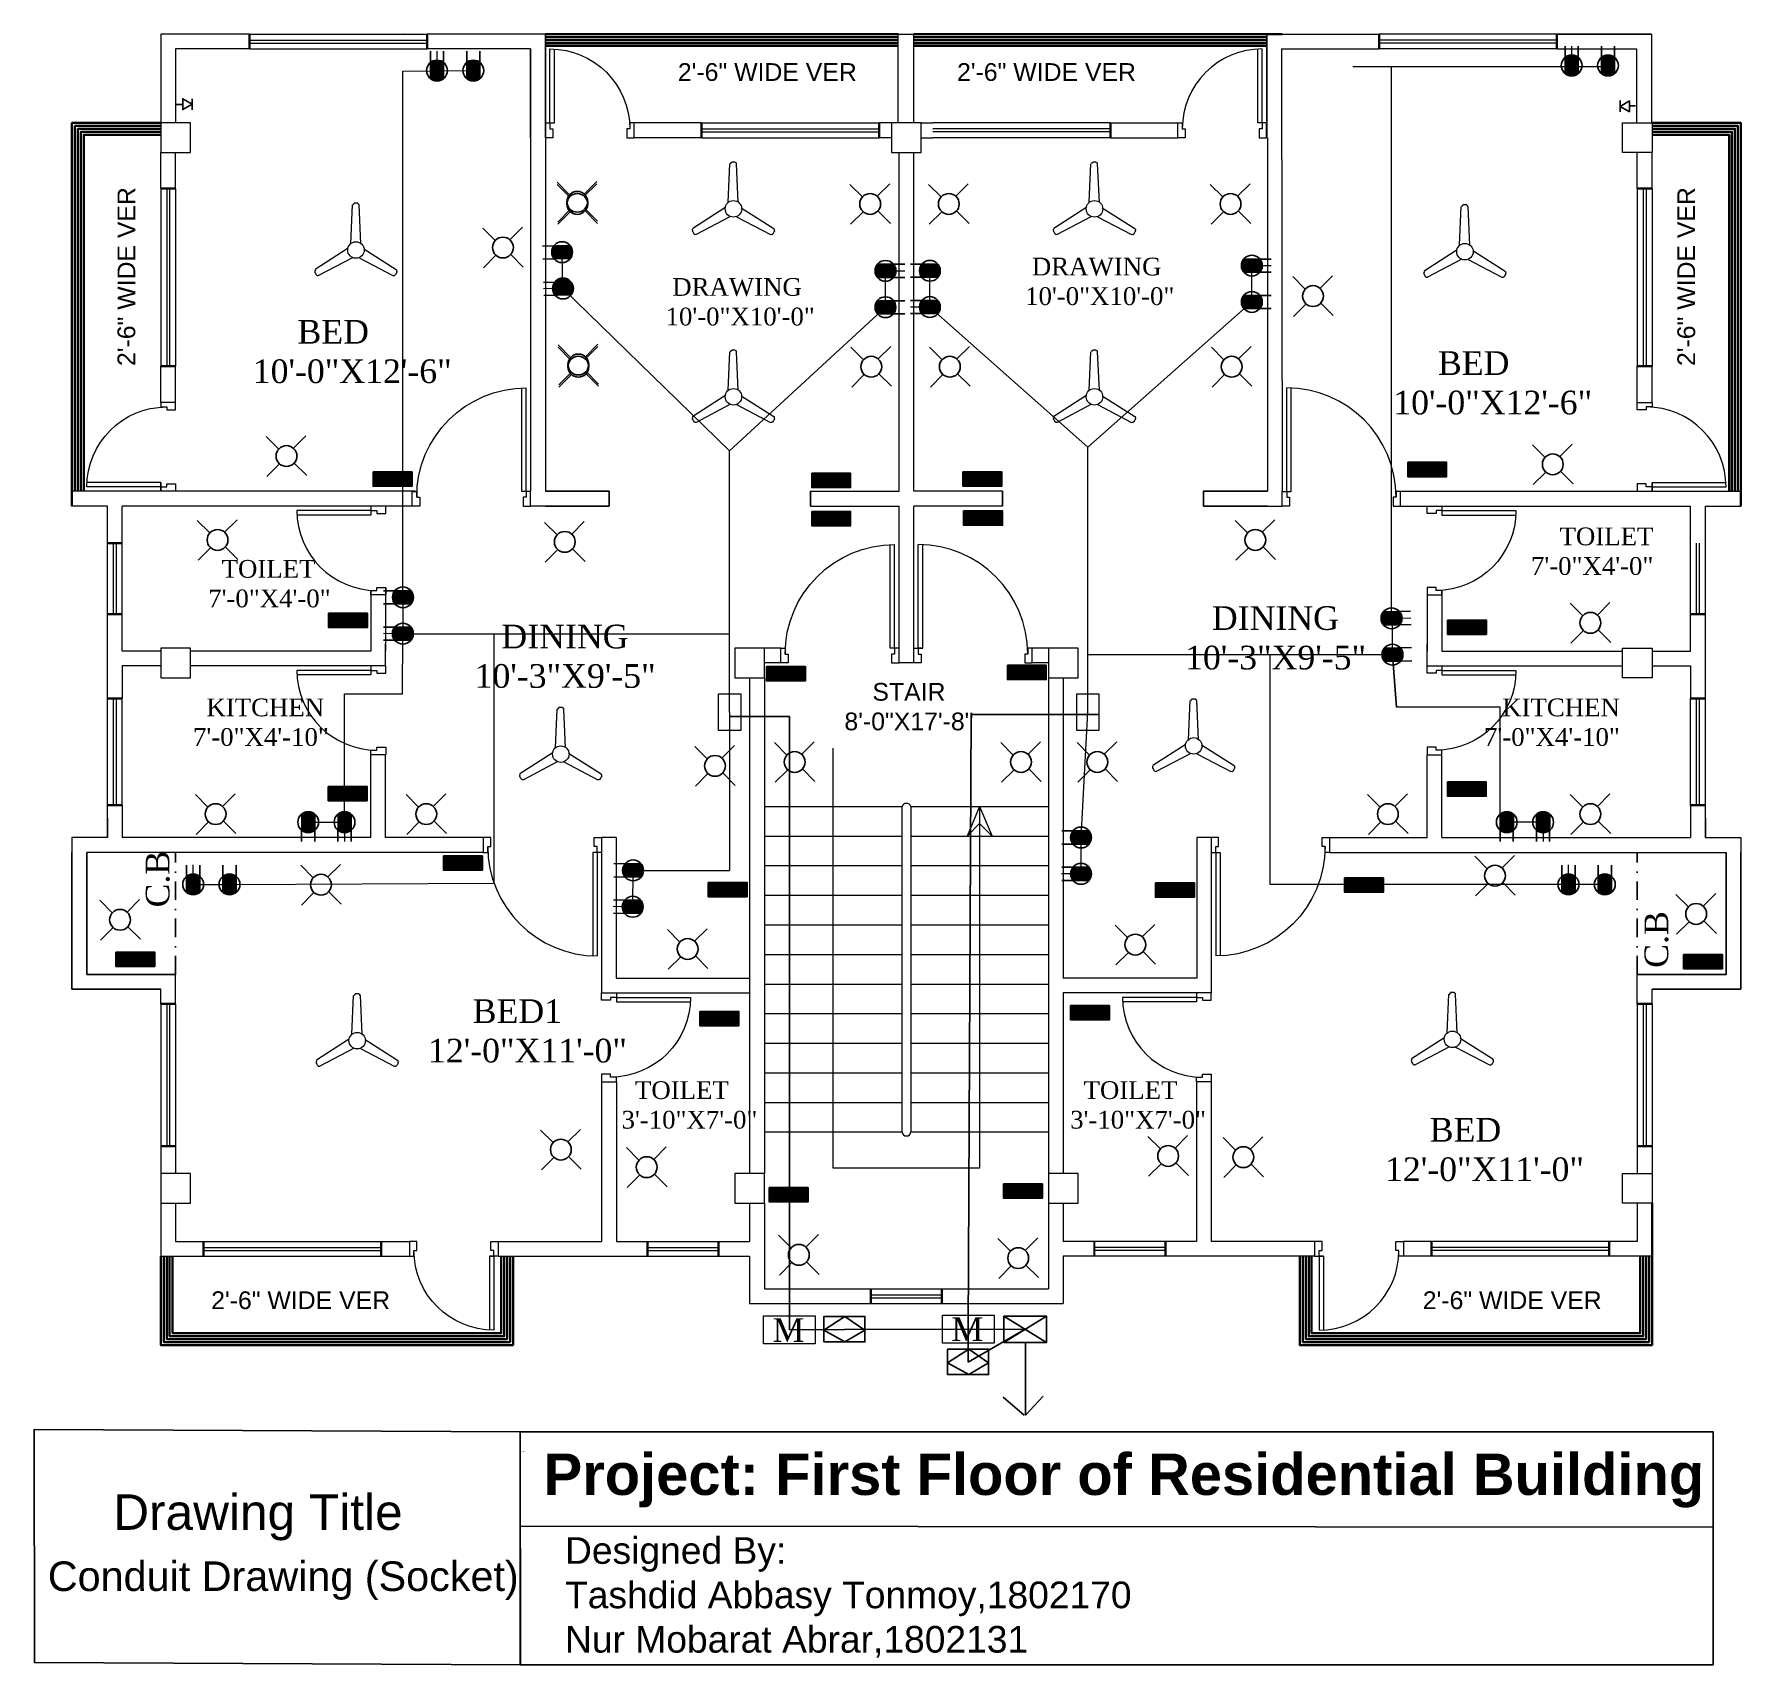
# Model space of a CAD drawing. Header units: inches. Extents: x 1582 to 2158, y 663 to 1214.
import ezdxf

# ---------------------------------------------------------------- set-up
doc = ezdxf.new("R2010")
doc.units = ezdxf.units.IN
doc.header["$MEASUREMENT"] = 0
doc.linetypes.add('DASHDOT2', pattern=[0.5, 0.25, -0.125, 0, -0.125])
for name, color, linetype, lineweight in [('0.3', 193, 'Continuous', 30), ('1.0 AREA', 7, 'Continuous', 5), ('DOOR', 252, 'Continuous', 15), ('FIXT', 1, 'Continuous', 9), ('illustr-TOILET FIXTURE', 204, 'Continuous', 9), ('sajib', 140, 'Continuous', 30), ('WALL', 253, 'Continuous', 35)]:
    doc.layers.add(name, color=color, linetype=linetype, lineweight=lineweight)
for name, color, linetype in [('2-Text', 7, 'Continuous'), ('Electric Conduitt', 100, 'Continuous'), ('Electrical', 130, 'Continuous'), ('Layer1', 50, 'Continuous'), ('PDF_0', 7, 'Continuous'), ('PDF_dim', 4, 'Continuous'), ('PDF_Text', 7, 'Continuous')]:
    doc.layers.add(name, color=color, linetype=linetype)
doc.layers.add('Ver', color=7, linetype='Continuous', lineweight=9, true_color=0x2618ec)
doc.styles.add('h6', font='arial.ttf', dxfattribs={"height": 6})
doc.styles.add('PDF Arial', font='arial.ttf')
doc.styles.add('PDF Arial Bold', font='arialbd.ttf')
doc.styles.add('RS4', font='sylfaen.ttf', dxfattribs={"height": 12})
doc.styles.get("Standard").update_dxf_attribs({"font": 'arial.ttf'})

msp = doc.modelspace()

# ---------------------------------------------------------------- texts
at = {"attachment_point": 1}
for s, width, insert, char_height in [('Drawing Title', 135.6831, (1608.4, 720.82), 12), ('Conduit Drawing (Socket)', 190.1959, (1586.28, 698.16), 10)]:
    msp.add_mtext_dynamic_manual_height_columns(s, width=width, gutter_width=1, heights=[0], dxfattribs=dict(at, insert=insert, char_height=char_height))
at = {"layer": '0.3', "lineweight": -2, "char_height": 6, "width": 106.7874, "attachment_point": 2, "style": 'h6'}
for insert in [(1671.73, 789.42), (2081.19, 789.42)]:
    msp.add_mtext('2\'-6" WIDE VER', dxfattribs=dict(at, insert=insert))
at = {"layer": '2-Text', "lineweight": -2, "char_height": 6, "style": 'h6'}
for s, insert, width, attachment_point in [('2\'-6" WIDE VER', (1829.45, 1204.46), 158.1425, 2), ('2\'-6" WIDE VER', (1923.79, 1204.46), 106.7874, 2), ('STAIR\\P8\'-0"X17\'-8"', (1877.31, 978.93), 42.068, 8)]:
    msp.add_mtext(s, dxfattribs=dict(at, insert=insert, width=width, attachment_point=attachment_point))
at = {"layer": '2-Text', "lineweight": -2, "char_height": 6, "width": 106.7874, "rotation": 90, "style": 'h6'}
for insert, attachment_point in [((1609.84, 1132.34), 2), ((2143.09, 1132.34), 8)]:
    msp.add_mtext('2\'-6" WIDE VER', dxfattribs=dict(at, insert=insert, attachment_point=attachment_point))
at = {"layer": '2-Text', "lineweight": -2, "ltscale": 25, "width": 139.4243, "style": 'RS4'}
for s, insert, char_height, attachment_point in [(' DRAWING\\P10\'-0"X10\'-0"', (1916.59, 1138.73), 6, 1), (' DRAWING\\P10\'-0"X10\'-0"', (1795.06, 1131.84), 6, 1), ('     BED\\P10\'-0"X12\'-6"', (1655.55, 1117.69), 8, 1), ('     BED\\P10\'-0"X12\'-6"', (2040.98, 1107.11), 8, 1), ('  TOILET\\P7\'-0"X4\'-0"', (2128.9, 1047.54), 6, 3), ('  TOILET\\P7\'-0"X4\'-0"', (1640.5, 1036.58), 6, 1), ('   DINING\\P10\'-3"X9\'-5"', (1970.62, 1020.94), 8, 1), ('   DINING\\P10\'-3"X9\'-5"', (1730.52, 1014.71), 8, 1), ('  KITCHEN\\P7\'-0"X4\'-10"', (1635.36, 989.75), 6, 1), ('  KITCHEN\\P7\'-0"X4\'-10"', (2117.57, 989.75), 6, 3), ('     BED1\\P12\'-0"X11\'-0"', (1714.77, 888.11), 8, 1), ('{\\fTimes New Roman|b0|i0|c0|p18;  TOILET\\P3\'-10"X7\'-0}"', (1780.19, 860.42), 6, 1), ('{\\fTimes New Roman|b0|i0|c0|p18;  TOILET\\P3\'-10"X7\'-0}"', (1931.8, 860.42), 6, 1), ('     BED\\P12\'-0"X11\'-0"', (2038.21, 848.01), 8, 1), ('     M', (1816.09, 780.35), 8, 1), ('     M', (1876.57, 780.63), 8, 1)]:
    msp.add_mtext(s, dxfattribs=dict(at, insert=insert, char_height=char_height, attachment_point=attachment_point))
at = {"layer": '2-Text', "lineweight": -2, "ltscale": 25, "char_height": 8, "rotation": 90, "style": 'RS4'}
for insert, attachment_point in [((1619.38, 919.17), 1), ((2134.07, 898.76), 7)]:
    msp.add_mtext_dynamic_manual_height_columns('C.B', width=36.0912, gutter_width=60, heights=[0], dxfattribs=dict(at, insert=insert, attachment_point=attachment_point))
at = {"layer": 'PDF_Text', "attachment_point": 7}
for s, insert, char_height, style in [('Drawing Title', (1745.87, 735.06), 0.1799, 'PDF Arial'), ('{\\H0.87383x;Project: First Floor of Residential Building}  ', (1753.85, 716.31), 16.0214, 'PDF Arial Bold'), ('Designed By: \\PTashdid Abbasy Tonmoy,1802170 \\PNur Mobarat Abrar,1802131', (1761.08, 665.66), 8.9995, 'PDF Arial')]:
    msp.add_mtext(s, dxfattribs=dict(at, insert=insert, char_height=char_height, style=style))

# ---------------------------------------------------------------- blocks, each defined once
blk = doc.blocks.new('RTRTR')
at = {"layer": 'DOOR'}
for p, q in [((-723.21, 2222.65), (-723.21, 2247.61)), ((-721.71, 2222.65), (-721.71, 2247.65)), ((-721.71, 2222.65), (-723.21, 2222.65))]:
    blk.add_line(p, q, dxfattribs=at)
for points in [[(-750.21, 2222.65), (-748.71, 2222.65), (-748.71, 2220.65), (-747.71, 2220.65), (-747.71, 2217.65), (-750.21, 2217.65)], [(-720.21, 2222.65), (-721.71, 2222.65), (-721.71, 2220.65), (-722.71, 2220.65), (-722.71, 2217.65), (-720.21, 2217.65)]]:
    blk.add_lwpolyline(points, close=True, dxfattribs=at)
blk.add_arc((-721.71, 2220.65), 27, 90, 180, dxfattribs=at)
blk = doc.blocks.new('GDFGD')
at = {"layer": 'DOOR'}
for p, q in [((-3036.95, 2150.78), (-3036.95, 2185.78)), ((-3035.45, 2150.78), (-3035.45, 2185.75)), ((-3036.95, 2150.78), (-3035.45, 2150.78))]:
    blk.add_line(p, q, dxfattribs=at)
for points in [[(-3038.45, 2150.78), (-3036.95, 2150.78), (-3036.95, 2148.78), (-3035.95, 2148.78), (-3035.95, 2145.78), (-3038.45, 2145.78)], [(-2998.45, 2150.78), (-2999.95, 2150.78), (-2999.95, 2148.78), (-3000.95, 2148.78), (-3000.95, 2145.78), (-2998.45, 2145.78)]]:
    blk.add_lwpolyline(points, close=True, dxfattribs=at)
blk.add_arc((-3036.95, 2148.78), 37, 0, 90, dxfattribs=at)
blk = doc.blocks.new('*U49')
at = {"layer": 'Electrical'}
blk.add_line((-2.12, -2.12), (2.12, 2.12), dxfattribs=at)
blk = doc.blocks.new('*U50')
at = {"layer": 'Electrical', "color": 0, "linetype": 'ByBlock', "lineweight": -2, "transparency": 16777216}
for p, rotation in [((326.73, 527.13), 90.00000000000001), ((326.98, 517.91), 180), ((336.2, 518.17), 270)]:
    blk.add_blockref('*U49', p, dxfattribs=dict(at, rotation=rotation))
blk.add_blockref('*U49', (335.94, 527.38), dxfattribs=at)
blk = doc.blocks.new('*U51')
at = {"layer": 'Electrical'}
blk.add_line((-2.12, -2.12), (2.12, 2.12), dxfattribs=at)
blk = doc.blocks.new('*U52')
at = {"layer": 'Electrical', "color": 0, "linetype": 'ByBlock', "lineweight": -2, "transparency": 16777216}
for p, rotation in [((326.73, 527.13), 90.00000000000001), ((326.98, 517.91), 180), ((336.2, 518.17), 270)]:
    blk.add_blockref('*U51', p, dxfattribs=dict(at, rotation=rotation))
blk.add_blockref('*U51', (335.94, 527.38), dxfattribs=at)
blk = doc.blocks.new('*U53')
at = {"layer": 'Electrical'}
blk.add_line((-2.12, -2.12), (2.12, 2.12), dxfattribs=at)
blk = doc.blocks.new('*U54')
at = {"layer": 'Electrical', "color": 0, "linetype": 'ByBlock', "lineweight": -2, "transparency": 16777216}
for p, rotation in [((326.73, 527.13), 90.00000000000001), ((326.98, 517.91), 180), ((336.2, 518.17), 270)]:
    blk.add_blockref('*U53', p, dxfattribs=dict(at, rotation=rotation))
blk.add_blockref('*U53', (335.94, 527.38), dxfattribs=at)
blk = doc.blocks.new('*U55')
at = {"layer": 'Electrical'}
blk.add_line((-2.12, -2.12), (2.12, 2.12), dxfattribs=at)
blk = doc.blocks.new('*U56')
at = {"layer": 'Electrical', "color": 0, "linetype": 'ByBlock', "lineweight": -2, "transparency": 16777216}
for p, rotation in [((326.73, 527.13), 90.00000000000001), ((326.98, 517.91), 180), ((336.2, 518.17), 270)]:
    blk.add_blockref('*U55', p, dxfattribs=dict(at, rotation=rotation))
blk.add_blockref('*U55', (335.94, 527.38), dxfattribs=at)
blk = doc.blocks.new('*U57')
at = {"layer": 'Electrical'}
blk.add_line((-2.12, -2.12), (2.12, 2.12), dxfattribs=at)
blk = doc.blocks.new('*U58')
at = {"layer": 'Electrical', "color": 0, "linetype": 'ByBlock', "lineweight": -2, "transparency": 16777216}
for p, rotation in [((326.73, 527.13), 90.00000000000001), ((326.98, 517.91), 180), ((336.2, 518.17), 270)]:
    blk.add_blockref('*U57', p, dxfattribs=dict(at, rotation=rotation))
blk.add_blockref('*U57', (335.94, 527.38), dxfattribs=at)
blk = doc.blocks.new('*U59')
at = {"layer": 'Electrical'}
blk.add_line((-2.12, -2.12), (2.12, 2.12), dxfattribs=at)
blk = doc.blocks.new('*U60')
at = {"layer": 'Electrical', "color": 0, "linetype": 'ByBlock', "lineweight": -2, "transparency": 16777216}
for p, rotation in [((326.73, 527.13), 90.00000000000001), ((326.98, 517.91), 180), ((336.2, 518.17), 270)]:
    blk.add_blockref('*U59', p, dxfattribs=dict(at, rotation=rotation))
blk.add_blockref('*U59', (335.94, 527.38), dxfattribs=at)
blk = doc.blocks.new('*U61')
at = {"layer": 'Electrical'}
blk.add_line((-2.12, -2.12), (2.12, 2.12), dxfattribs=at)
blk = doc.blocks.new('*U62')
at = {"layer": 'Electrical', "color": 0, "linetype": 'ByBlock', "lineweight": -2, "transparency": 16777216}
for p, rotation in [((326.73, 527.13), 90.00000000000001), ((326.98, 517.91), 180), ((336.2, 518.17), 270)]:
    blk.add_blockref('*U61', p, dxfattribs=dict(at, rotation=rotation))
blk.add_blockref('*U61', (335.94, 527.38), dxfattribs=at)
blk = doc.blocks.new('*U63')
at = {"layer": 'Electrical'}
blk.add_line((-2.12, -2.12), (2.12, 2.12), dxfattribs=at)
blk = doc.blocks.new('*U64')
at = {"layer": 'Electrical', "color": 0, "linetype": 'ByBlock', "lineweight": -2, "transparency": 16777216}
for p, rotation in [((326.73, 527.13), 90.00000000000001), ((326.98, 517.91), 180), ((336.2, 518.17), 270)]:
    blk.add_blockref('*U63', p, dxfattribs=dict(at, rotation=rotation))
blk.add_blockref('*U63', (335.94, 527.38), dxfattribs=at)
blk = doc.blocks.new('*U65')
at = {"layer": 'Electrical'}
blk.add_line((-2.12, -2.12), (2.12, 2.12), dxfattribs=at)
blk = doc.blocks.new('*U66')
at = {"layer": 'Electrical', "color": 0, "linetype": 'ByBlock', "lineweight": -2, "transparency": 16777216}
for p, rotation in [((326.73, 527.13), 90.00000000000001), ((326.98, 517.91), 180), ((336.2, 518.17), 270)]:
    blk.add_blockref('*U65', p, dxfattribs=dict(at, rotation=rotation))
blk.add_blockref('*U65', (335.94, 527.38), dxfattribs=at)
blk = doc.blocks.new('*U67')
at = {"layer": 'Electrical'}
blk.add_line((-2.12, -2.12), (2.12, 2.12), dxfattribs=at)
blk = doc.blocks.new('*U68')
at = {"layer": 'Electrical', "color": 0, "linetype": 'ByBlock', "lineweight": -2, "transparency": 16777216}
for p, rotation in [((326.73, 527.13), 90.00000000000001), ((326.98, 517.91), 180), ((336.2, 518.17), 270)]:
    blk.add_blockref('*U67', p, dxfattribs=dict(at, rotation=rotation))
blk.add_blockref('*U67', (335.94, 527.38), dxfattribs=at)
blk = doc.blocks.new('*U69')
at = {"layer": 'Electrical'}
blk.add_line((-2.12, -2.12), (2.12, 2.12), dxfattribs=at)
blk = doc.blocks.new('*U70')
at = {"layer": 'Electrical', "color": 0, "linetype": 'ByBlock', "lineweight": -2, "transparency": 16777216}
for p, rotation in [((326.73, 527.13), 90.00000000000001), ((326.98, 517.91), 180), ((336.2, 518.17), 270)]:
    blk.add_blockref('*U69', p, dxfattribs=dict(at, rotation=rotation))
blk.add_blockref('*U69', (335.94, 527.38), dxfattribs=at)
blk = doc.blocks.new('*U71')
at = {"layer": 'Electrical'}
blk.add_line((-2.12, -2.12), (2.12, 2.12), dxfattribs=at)
blk = doc.blocks.new('*U72')
at = {"layer": 'Electrical', "color": 0, "linetype": 'ByBlock', "lineweight": -2, "transparency": 16777216}
for p, rotation in [((326.73, 527.13), 90.00000000000001), ((326.98, 517.91), 180), ((336.2, 518.17), 270)]:
    blk.add_blockref('*U71', p, dxfattribs=dict(at, rotation=rotation))
blk.add_blockref('*U71', (335.94, 527.38), dxfattribs=at)
blk = doc.blocks.new('*U73')
at = {"layer": 'Electrical'}
blk.add_line((-2.12, -2.12), (2.12, 2.12), dxfattribs=at)
blk = doc.blocks.new('*U74')
at = {"layer": 'Electrical', "color": 0, "linetype": 'ByBlock', "lineweight": -2, "transparency": 16777216}
for p, rotation in [((326.73, 527.13), 90.00000000000001), ((326.98, 517.91), 180), ((336.2, 518.17), 270)]:
    blk.add_blockref('*U73', p, dxfattribs=dict(at, rotation=rotation))
blk.add_blockref('*U73', (335.94, 527.38), dxfattribs=at)
blk = doc.blocks.new('*U75')
at = {"layer": 'Electrical'}
blk.add_line((-2.12, -2.12), (2.12, 2.12), dxfattribs=at)
blk = doc.blocks.new('*U76')
at = {"layer": 'Electrical', "color": 0, "linetype": 'ByBlock', "lineweight": -2, "transparency": 16777216}
for p, rotation in [((326.73, 527.13), 90.00000000000001), ((326.98, 517.91), 180), ((336.2, 518.17), 270)]:
    blk.add_blockref('*U75', p, dxfattribs=dict(at, rotation=rotation))
blk.add_blockref('*U75', (335.94, 527.38), dxfattribs=at)
blk = doc.blocks.new('*U77')
at = {"layer": 'Electrical'}
blk.add_line((-2.12, -2.12), (2.12, 2.12), dxfattribs=at)
blk = doc.blocks.new('*U78')
at = {"layer": 'Electrical', "color": 0, "linetype": 'ByBlock', "lineweight": -2, "transparency": 16777216}
for p, rotation in [((326.73, 527.13), 90.00000000000001), ((326.98, 517.91), 180), ((336.2, 518.17), 270)]:
    blk.add_blockref('*U77', p, dxfattribs=dict(at, rotation=rotation))
blk.add_blockref('*U77', (335.94, 527.38), dxfattribs=at)
blk = doc.blocks.new('*U79')
at = {"layer": 'Electrical'}
blk.add_line((-2.12, -2.12), (2.12, 2.12), dxfattribs=at)
blk = doc.blocks.new('*U80')
at = {"layer": 'Electrical', "color": 0, "linetype": 'ByBlock', "lineweight": -2, "transparency": 16777216}
for p, rotation in [((326.73, 527.13), 90.00000000000001), ((326.98, 517.91), 180), ((336.2, 518.17), 270)]:
    blk.add_blockref('*U79', p, dxfattribs=dict(at, rotation=rotation))
blk.add_blockref('*U79', (335.94, 527.38), dxfattribs=at)
blk = doc.blocks.new('*U81')
at = {"layer": 'Electrical'}
blk.add_line((-2.12, -2.12), (2.12, 2.12), dxfattribs=at)
blk = doc.blocks.new('*U82')
at = {"layer": 'Electrical', "color": 0, "linetype": 'ByBlock', "lineweight": -2, "transparency": 16777216}
for p, rotation in [((326.73, 527.13), 90.00000000000001), ((326.98, 517.91), 180), ((336.2, 518.17), 270)]:
    blk.add_blockref('*U81', p, dxfattribs=dict(at, rotation=rotation))
blk.add_blockref('*U81', (335.94, 527.38), dxfattribs=at)
blk = doc.blocks.new('*U83')
at = {"layer": 'Electrical'}
blk.add_line((-2.12, -2.12), (2.12, 2.12), dxfattribs=at)
blk = doc.blocks.new('*U84')
at = {"layer": 'Electrical', "color": 0, "linetype": 'ByBlock', "lineweight": -2, "transparency": 16777216}
for p, rotation in [((326.73, 527.13), 90.00000000000001), ((326.98, 517.91), 180), ((336.2, 518.17), 270)]:
    blk.add_blockref('*U83', p, dxfattribs=dict(at, rotation=rotation))
blk.add_blockref('*U83', (335.94, 527.38), dxfattribs=at)
blk = doc.blocks.new('*U85')
at = {"layer": 'Electrical'}
blk.add_line((-2.12, -2.12), (2.12, 2.12), dxfattribs=at)
blk = doc.blocks.new('*U86')
at = {"layer": 'Electrical', "color": 0, "linetype": 'ByBlock', "lineweight": -2, "transparency": 16777216}
for p, rotation in [((326.73, 527.13), 90.00000000000001), ((326.98, 517.91), 180), ((336.2, 518.17), 270)]:
    blk.add_blockref('*U85', p, dxfattribs=dict(at, rotation=rotation))
blk.add_blockref('*U85', (335.94, 527.38), dxfattribs=at)
blk = doc.blocks.new('*U87')
at = {"layer": 'Electrical'}
blk.add_line((-2.12, -2.12), (2.12, 2.12), dxfattribs=at)
blk = doc.blocks.new('*U88')
at = {"layer": 'Electrical', "color": 0, "linetype": 'ByBlock', "lineweight": -2, "transparency": 16777216}
for p, rotation in [((326.73, 527.13), 90.00000000000001), ((326.98, 517.91), 180), ((336.2, 518.17), 270)]:
    blk.add_blockref('*U87', p, dxfattribs=dict(at, rotation=rotation))
blk.add_blockref('*U87', (335.94, 527.38), dxfattribs=at)
blk = doc.blocks.new('*U89')
at = {"layer": 'Electrical'}
blk.add_line((-2.12, -2.12), (2.12, 2.12), dxfattribs=at)
blk = doc.blocks.new('*U90')
at = {"layer": 'Electrical', "color": 0, "linetype": 'ByBlock', "lineweight": -2, "transparency": 16777216}
for p, rotation in [((326.73, 527.13), 90.00000000000001), ((326.98, 517.91), 180), ((336.2, 518.17), 270)]:
    blk.add_blockref('*U89', p, dxfattribs=dict(at, rotation=rotation))
blk.add_blockref('*U89', (335.94, 527.38), dxfattribs=at)
blk = doc.blocks.new('*U91')
at = {"layer": 'Electrical'}
blk.add_line((-2.12, -2.12), (2.12, 2.12), dxfattribs=at)
blk = doc.blocks.new('*U92')
at = {"layer": 'Electrical', "color": 0, "linetype": 'ByBlock', "lineweight": -2, "transparency": 16777216}
for p, rotation in [((326.73, 527.13), 90.00000000000001), ((326.98, 517.91), 180), ((336.2, 518.17), 270)]:
    blk.add_blockref('*U91', p, dxfattribs=dict(at, rotation=rotation))
blk.add_blockref('*U91', (335.94, 527.38), dxfattribs=at)
blk = doc.blocks.new('*U93')
at = {"layer": 'Electrical'}
blk.add_line((-2.12, -2.12), (2.12, 2.12), dxfattribs=at)
blk = doc.blocks.new('*U94')
at = {"layer": 'Electrical', "color": 0, "linetype": 'ByBlock', "lineweight": -2, "transparency": 16777216}
for p, rotation in [((326.73, 527.13), 90.00000000000001), ((326.98, 517.91), 180), ((336.2, 518.17), 270)]:
    blk.add_blockref('*U93', p, dxfattribs=dict(at, rotation=rotation))
blk.add_blockref('*U93', (335.94, 527.38), dxfattribs=at)
blk = doc.blocks.new('*U95')
at = {"layer": 'Electrical'}
blk.add_line((-2.12, -2.12), (2.12, 2.12), dxfattribs=at)
blk = doc.blocks.new('*U96')
at = {"layer": 'Electrical', "color": 0, "linetype": 'ByBlock', "lineweight": -2, "transparency": 16777216}
for p, rotation in [((326.73, 527.13), 90.00000000000001), ((326.98, 517.91), 180), ((336.2, 518.17), 270)]:
    blk.add_blockref('*U95', p, dxfattribs=dict(at, rotation=rotation))
blk.add_blockref('*U95', (335.94, 527.38), dxfattribs=at)
blk = doc.blocks.new('*U97')
at = {"layer": 'Electrical'}
blk.add_line((-2.12, -2.12), (2.12, 2.12), dxfattribs=at)
blk = doc.blocks.new('*U98')
at = {"layer": 'Electrical', "color": 0, "linetype": 'ByBlock', "lineweight": -2, "transparency": 16777216}
for p, rotation in [((326.73, 527.13), 90.00000000000001), ((326.98, 517.91), 180), ((336.2, 518.17), 270)]:
    blk.add_blockref('*U97', p, dxfattribs=dict(at, rotation=rotation))
blk.add_blockref('*U97', (335.94, 527.38), dxfattribs=at)
blk = doc.blocks.new('*U99')
at = {"layer": 'Electrical'}
blk.add_line((-2.12, -2.12), (2.12, 2.12), dxfattribs=at)
blk = doc.blocks.new('*U100')
at = {"layer": 'Electrical', "color": 0, "linetype": 'ByBlock', "lineweight": -2, "transparency": 16777216}
for p, rotation in [((326.73, 527.13), 90.00000000000001), ((326.98, 517.91), 180), ((336.2, 518.17), 270)]:
    blk.add_blockref('*U99', p, dxfattribs=dict(at, rotation=rotation))
blk.add_blockref('*U99', (335.94, 527.38), dxfattribs=at)
blk = doc.blocks.new('*U101')
at = {"layer": 'Electrical'}
blk.add_line((-2.12, -2.12), (2.12, 2.12), dxfattribs=at)
blk = doc.blocks.new('*U102')
at = {"layer": 'Electrical', "color": 0, "linetype": 'ByBlock', "lineweight": -2, "transparency": 16777216}
for p, rotation in [((326.73, 527.13), 90.00000000000001), ((326.98, 517.91), 180), ((336.2, 518.17), 270)]:
    blk.add_blockref('*U101', p, dxfattribs=dict(at, rotation=rotation))
blk.add_blockref('*U101', (335.94, 527.38), dxfattribs=at)
blk = doc.blocks.new('*U103')
at = {"layer": 'Electrical'}
blk.add_line((-2.12, -2.12), (2.12, 2.12), dxfattribs=at)
blk = doc.blocks.new('*U104')
at = {"layer": 'Electrical', "color": 0, "linetype": 'ByBlock', "lineweight": -2, "transparency": 16777216}
for p, rotation in [((326.73, 527.13), 90.00000000000001), ((326.98, 517.91), 180), ((336.2, 518.17), 270)]:
    blk.add_blockref('*U103', p, dxfattribs=dict(at, rotation=rotation))
blk.add_blockref('*U103', (335.94, 527.38), dxfattribs=at)
blk = doc.blocks.new('*U105')
at = {"layer": 'Electrical'}
blk.add_line((-2.12, -2.12), (2.12, 2.12), dxfattribs=at)
blk = doc.blocks.new('*U106')
at = {"layer": 'Electrical', "color": 0, "linetype": 'ByBlock', "lineweight": -2, "transparency": 16777216}
for p, rotation in [((326.73, 527.13), 90.00000000000001), ((326.98, 517.91), 180), ((336.2, 518.17), 270)]:
    blk.add_blockref('*U105', p, dxfattribs=dict(at, rotation=rotation))
blk.add_blockref('*U105', (335.94, 527.38), dxfattribs=at)
blk = doc.blocks.new('*U107')
at = {"layer": 'Electrical'}
blk.add_line((-2.12, -2.12), (2.12, 2.12), dxfattribs=at)
blk = doc.blocks.new('*U108')
at = {"layer": 'Electrical', "color": 0, "linetype": 'ByBlock', "lineweight": -2, "transparency": 16777216}
for p, rotation in [((326.73, 527.13), 90.00000000000001), ((326.98, 517.91), 180), ((336.2, 518.17), 270)]:
    blk.add_blockref('*U107', p, dxfattribs=dict(at, rotation=rotation))
blk.add_blockref('*U107', (335.94, 527.38), dxfattribs=at)
blk = doc.blocks.new('*U109')
at = {"layer": 'Electrical'}
blk.add_line((-2.12, -2.12), (2.12, 2.12), dxfattribs=at)
blk = doc.blocks.new('*U110')
at = {"layer": 'Electrical', "color": 0, "linetype": 'ByBlock', "lineweight": -2, "transparency": 16777216}
for p, rotation in [((326.73, 527.13), 90.00000000000001), ((326.98, 517.91), 180), ((336.2, 518.17), 270)]:
    blk.add_blockref('*U109', p, dxfattribs=dict(at, rotation=rotation))
blk.add_blockref('*U109', (335.94, 527.38), dxfattribs=at)
blk = doc.blocks.new('*U111')
at = {"layer": 'Electrical'}
blk.add_line((-2.12, -2.12), (2.12, 2.12), dxfattribs=at)
blk = doc.blocks.new('*U112')
at = {"layer": 'Electrical', "color": 0, "linetype": 'ByBlock', "lineweight": -2, "transparency": 16777216}
for p, rotation in [((326.73, 527.13), 90.00000000000001), ((326.98, 517.91), 180), ((336.2, 518.17), 270)]:
    blk.add_blockref('*U111', p, dxfattribs=dict(at, rotation=rotation))
blk.add_blockref('*U111', (335.94, 527.38), dxfattribs=at)
blk = doc.blocks.new('*U113')
at = {"layer": 'Electrical'}
blk.add_line((-2.12, -2.12), (2.12, 2.12), dxfattribs=at)
blk = doc.blocks.new('*U114')
at = {"layer": 'Electrical', "color": 0, "linetype": 'ByBlock', "lineweight": -2, "transparency": 16777216}
for p, rotation in [((326.73, 527.13), 90.00000000000001), ((326.98, 517.91), 180), ((336.2, 518.17), 270)]:
    blk.add_blockref('*U113', p, dxfattribs=dict(at, rotation=rotation))
blk.add_blockref('*U113', (335.94, 527.38), dxfattribs=at)
blk = doc.blocks.new('*U115')
at = {"layer": 'Electrical'}
blk.add_line((-2.12, -2.12), (2.12, 2.12), dxfattribs=at)
blk = doc.blocks.new('*U116')
at = {"layer": 'Electrical', "color": 0, "linetype": 'ByBlock', "lineweight": -2, "transparency": 16777216}
for p, rotation in [((326.73, 527.13), 90.00000000000001), ((326.98, 517.91), 180), ((336.2, 518.17), 270)]:
    blk.add_blockref('*U115', p, dxfattribs=dict(at, rotation=rotation))
blk.add_blockref('*U115', (335.94, 527.38), dxfattribs=at)
blk = doc.blocks.new('*U117')
at = {"layer": 'Electrical'}
blk.add_line((-2.12, -2.12), (2.12, 2.12), dxfattribs=at)
blk = doc.blocks.new('*U118')
at = {"layer": 'Electrical', "color": 0, "linetype": 'ByBlock', "lineweight": -2, "transparency": 16777216}
for p, rotation in [((326.73, 527.13), 90.00000000000001), ((326.98, 517.91), 180), ((336.2, 518.17), 270)]:
    blk.add_blockref('*U117', p, dxfattribs=dict(at, rotation=rotation))
blk.add_blockref('*U117', (335.94, 527.38), dxfattribs=at)
blk = doc.blocks.new('*U119')
at = {"layer": 'Electrical'}
blk.add_line((-2.12, -2.12), (2.12, 2.12), dxfattribs=at)
blk = doc.blocks.new('*U120')
at = {"layer": 'Electrical', "color": 0, "linetype": 'ByBlock', "lineweight": -2, "transparency": 16777216}
for p, rotation in [((326.73, 527.13), 90.00000000000001), ((326.98, 517.91), 180), ((336.2, 518.17), 270)]:
    blk.add_blockref('*U119', p, dxfattribs=dict(at, rotation=rotation))
blk.add_blockref('*U119', (335.94, 527.38), dxfattribs=at)
blk = doc.blocks.new('*U121')
at = {"layer": 'Electrical'}
blk.add_line((-2.12, -2.12), (2.12, 2.12), dxfattribs=at)
blk = doc.blocks.new('*U122')
at = {"layer": 'Electrical', "color": 0, "linetype": 'ByBlock', "lineweight": -2, "transparency": 16777216}
for p, rotation in [((326.73, 527.13), 90.00000000000001), ((326.98, 517.91), 180), ((336.2, 518.17), 270)]:
    blk.add_blockref('*U121', p, dxfattribs=dict(at, rotation=rotation))
blk.add_blockref('*U121', (335.94, 527.38), dxfattribs=at)
blk = doc.blocks.new('*U123')
at = {"layer": 'Electrical'}
blk.add_line((-2.12, -2.12), (2.12, 2.12), dxfattribs=at)
blk = doc.blocks.new('*U124')
at = {"layer": 'Electrical', "color": 0, "linetype": 'ByBlock', "lineweight": -2, "transparency": 16777216}
for p, rotation in [((326.73, 527.13), 90.00000000000001), ((326.98, 517.91), 180), ((336.2, 518.17), 270)]:
    blk.add_blockref('*U123', p, dxfattribs=dict(at, rotation=rotation))
blk.add_blockref('*U123', (335.94, 527.38), dxfattribs=at)
blk = doc.blocks.new('*U128')
at = {"layer": 'Electrical'}
blk.add_line((-2.12, -2.12), (2.12, 2.12), dxfattribs=at)
blk = doc.blocks.new('*U129')
at = {"layer": 'Electrical', "color": 0, "linetype": 'ByBlock', "lineweight": -2, "transparency": 16777216}
for p, rotation in [((326.73, 527.13), 90.00000000000001), ((326.98, 517.91), 180), ((336.2, 518.17), 270)]:
    blk.add_blockref('*U128', p, dxfattribs=dict(at, rotation=rotation))
blk.add_blockref('*U128', (335.94, 527.38), dxfattribs=at)

# ---------------------------------------------------------------- hatches: boundary and pattern name
at = {"layer": 'Electrical'}
h = msp.add_hatch(dxfattribs=at)
h.set_pattern_fill('ANSI31', color=256)
h.paths.add_polyline_path([(1720.04, 1204.68, 0.172491), (1717.82, 1205.47), (1717.82, 1198.43, 0.172491), (1720.04, 1199.22)])
h.paths.add_polyline_path([(1717.82, 1205.47, 0.172491), (1715.6, 1204.68), (1715.6, 1199.22, 0.172491), (1717.82, 1198.43)])
h.paths.add_polyline_path([(1732.32, 1204.68, 0.35556), (1727.88, 1204.68), (1727.88, 1199.22, 0.35556), (1732.32, 1199.22)])
h.paths.add_polyline_path([(1709.02, 1013.88), (1703.56, 1013.89, 0.172491), (1702.76, 1011.67), (1709.8, 1011.66, 0.172491)])
h.paths.add_polyline_path([(1709.8, 1011.66), (1702.76, 1011.67, 0.172491), (1703.55, 1009.45), (1709.01, 1009.44, 0.172491)])
h.paths.add_polyline_path([(1709.04, 1026.16), (1703.58, 1026.17, 0.172942), (1702.79, 1023.94, 0.172039), (1703.57, 1021.72), (1709.03, 1021.71, 0.172942), (1709.82, 1023.94, 0.172039)])
h.paths.add_polyline_path([(1635.4, 930.46, 0.172491), (1633.18, 929.67), (1633.18, 924.21, 0.172491), (1635.4, 923.42)])
h.paths.add_polyline_path([(1637.62, 929.67, 0.172491), (1635.4, 930.46), (1635.4, 923.42, 0.172491), (1637.62, 924.21)])
h.paths.add_polyline_path([(1649.9, 929.67, 0.35556), (1645.46, 929.67), (1645.46, 924.21, 0.35556), (1649.9, 924.21)])
h.paths.add_polyline_path([(1763.9, 1128.32, 0.005822), (1763.9, 1128.4), (1756.86, 1128.24, 0.172491), (1757.7, 1126.04), (1763.16, 1126.16, 0.166501)])
h.paths.add_polyline_path([(1756.86, 1128.32, 0.005822), (1756.86, 1128.24), (1763.9, 1128.4, 0.988423)])
h.paths.add_polyline_path([(1762.77, 1142.88), (1757.31, 1142.75, 0.166501), (1756.57, 1140.6, 0.178492), (1757.42, 1138.31), (1762.87, 1138.44, 0.166501), (1763.61, 1140.6, 0.178492)])
h.paths.add_polyline_path([(1872.1, 1124.2), (1866.65, 1124.2, 0.172657), (1865.85, 1121.98, 0.172325), (1866.64, 1119.76), (1872.1, 1119.76, 0.172657), (1872.89, 1121.98, 0.172325)])
h.paths.add_polyline_path([(1872.9, 1134.26), (1865.86, 1134.26, 0.172491), (1866.65, 1132.04), (1872.11, 1132.04, 0.172491)])
h.paths.add_polyline_path([(1872.11, 1136.48), (1866.65, 1136.48, 0.172491), (1865.86, 1134.26), (1872.9, 1134.26, 0.172491)])
h.paths.add_polyline_path([(1676.52, 950.7, 0.35556), (1672.08, 950.7), (1672.07, 945.25, 0.35556), (1676.51, 945.24)])
h.paths.add_polyline_path([(1686.58, 951.48, 0.172491), (1684.36, 950.69), (1684.35, 945.23, 0.172491), (1686.57, 944.44)])
h.paths.add_polyline_path([(1688.8, 950.69, 0.172491), (1686.58, 951.48), (1686.57, 944.44, 0.172491), (1688.79, 945.23)])
h.paths.add_polyline_path([(1787.47, 919.36), (1780.44, 919.43, 0.172491), (1781.21, 917.2), (1786.66, 917.14, 0.172491)])
h.paths.add_polyline_path([(1786.71, 921.59), (1781.25, 921.64, 0.172491), (1780.44, 919.43), (1787.47, 919.36, 0.172491)])
h.paths.add_polyline_path([(1787.59, 931.67, 0.169964), (1786.83, 933.86), (1781.37, 933.92, 0.175019), (1780.56, 931.67, 0.169964), (1781.33, 929.48), (1786.78, 929.42, 0.175019)])
h.paths.add_polyline_path([(2114.7, 929.67, 0.35556), (2110.26, 929.67), (2110.26, 924.21, 0.35556), (2114.7, 924.21)])
h.paths.add_polyline_path([(2102.42, 929.67, 0.172491), (2100.2, 930.46), (2100.2, 923.42, 0.172491), (2102.42, 924.21)])
h.paths.add_polyline_path([(2100.2, 930.46, 0.172491), (2097.98, 929.67), (2097.98, 924.21, 0.172491), (2100.2, 923.42)])
h.paths.add_polyline_path([(1938.97, 930.52), (1931.94, 930.52, 0.172491), (1932.73, 928.3), (1938.19, 928.3, 0.172491)])
h.paths.add_polyline_path([(1938.19, 932.74), (1932.73, 932.74, 0.172491), (1931.94, 930.52), (1938.97, 930.52, 0.172491)])
h.paths.add_polyline_path([(1938.97, 942.8, 0.172491), (1938.19, 945.02), (1932.73, 945.02, 0.172491), (1931.94, 942.8, 0.172491), (1932.73, 940.58), (1938.19, 940.58, 0.172491)])
h.paths.add_polyline_path([(2044.24, 1004.57, 0.179107), (2043.39, 1006.86), (2037.94, 1006.72, 0.165889), (2037.2, 1004.57, 0.179107), (2038.05, 1002.28), (2043.5, 1002.42, 0.165889)])
h.paths.add_polyline_path([(2043.92, 1016.85, 0.006418), (2043.92, 1016.94), (2036.89, 1016.76, 0.172491), (2037.73, 1014.56), (2043.19, 1014.7, 0.165889)])
h.paths.add_polyline_path([(2043.08, 1019.14), (2037.62, 1019, 0.165889), (2036.89, 1016.85, 0.006418), (2036.89, 1016.76), (2043.92, 1016.94, 0.172491)])
h.paths.add_polyline_path([(2101.29, 1207.19, 0.172491), (2099.07, 1206.4), (2099.07, 1200.94, 0.172491), (2101.29, 1200.15)])
h.paths.add_polyline_path([(2103.51, 1206.4, 0.172491), (2101.29, 1207.19), (2101.29, 1200.15, 0.172491), (2103.51, 1200.94)])
h.paths.add_polyline_path([(2115.79, 1206.4, 0.35556), (2111.35, 1206.4), (2111.35, 1200.94, 0.35556), (2115.79, 1200.94)])
h = msp.add_hatch(dxfattribs=at)
h.set_pattern_fill('ANSI31', color=256)
h.paths.add_polyline_path([(1887.12, 1136.54), (1881.66, 1136.54, 0.172491), (1880.87, 1134.31, 0.172491), (1881.66, 1132.09), (1887.12, 1132.09, 0.172491), (1887.91, 1134.31, 0.172491)])
h.paths.add_polyline_path([(1887.12, 1124.26), (1881.66, 1124.26, 0.172491), (1880.87, 1122.04), (1887.91, 1122.04, 0.172491)])
h.paths.add_polyline_path([(1887.91, 1122.04), (1880.87, 1122.04, 0.172491), (1881.66, 1119.81), (1887.12, 1119.81, 0.172491)])
h.paths.add_polyline_path([(1995.92, 1138.28), (1990.46, 1138.28, 0.172491), (1989.67, 1136.05), (1996.71, 1136.05, 0.172491)])
h.paths.add_polyline_path([(1996.71, 1136.05), (1989.67, 1136.05, 0.172491), (1990.46, 1133.83), (1995.92, 1133.83, 0.172491)])
h.paths.add_polyline_path([(1995.92, 1126), (1990.46, 1126, 0.172491), (1989.67, 1123.77, 0.172491), (1990.46, 1121.55), (1995.92, 1121.55, 0.172491), (1996.71, 1123.77, 0.172491)])
h = msp.add_hatch(dxfattribs=at)
h.set_pattern_fill('ANSI31', color=256)
h.set_pattern_definition([(45, (366.70776, 3.36788), (-0.088388348, 0.088388348), [])])
h.paths.add_polyline_path([(2059.01, 1069.56), (2045.87, 1069.56), (2045.87, 1064.71), (2059.01, 1064.71)])
h = msp.add_hatch(dxfattribs=at)
h.set_pattern_fill('ANSI31', color=256)
h.set_pattern_definition([(45, (17.07687, 0.14629), (-0.088388348, 0.088388348), [])])
h.paths.add_polyline_path([(1709.38, 1066.34), (1696.24, 1066.34), (1696.24, 1061.48), (1709.38, 1061.48)])
h = msp.add_hatch(dxfattribs=at)
h.set_pattern_fill('ANSI31', color=256)
h.set_pattern_definition([(45, (165.29419, -0.31534), (-0.088388348, 0.088388348), [])])
h.paths.add_polyline_path([(1857.6, 1065.87), (1844.46, 1065.87), (1844.46, 1061.02), (1857.6, 1061.02)])
h = msp.add_hatch(dxfattribs=at)
h.set_pattern_fill('ANSI31', color=256)
h.set_pattern_definition([(45, (216.38948, 0.16922), (-0.088388348, 0.088388348), [])])
h.paths.add_polyline_path([(1908.69, 1066.36), (1895.55, 1066.36), (1895.55, 1061.51), (1908.69, 1061.51)])
h = msp.add_hatch(dxfattribs=at)
h.set_pattern_fill('ANSI31', color=256)
h.set_pattern_definition([(45, (165.29419, -13.20028), (-0.088388348, 0.088388348), [])])
h.paths.add_polyline_path([(1857.6, 1052.99), (1844.46, 1052.99), (1844.46, 1048.14), (1857.6, 1048.14)])
h = msp.add_hatch(dxfattribs=at)
h.set_pattern_fill('ANSI31', color=256)
h.set_pattern_definition([(45, (216.62338, -13.03015), (-0.088388348, 0.088388348), [])])
h.paths.add_polyline_path([(1908.93, 1053.16), (1895.78, 1053.16), (1895.78, 1048.31), (1908.93, 1048.31)])
h = msp.add_hatch(dxfattribs=at)
h.set_pattern_fill('ANSI31', color=256)
h.set_pattern_definition([(45, (2.00325, -47.61438), (-0.088388348, 0.088388348), [])])
h.paths.add_polyline_path([(1694.3, 1018.58), (1681.16, 1018.58), (1681.16, 1013.72), (1694.3, 1013.72)])
h = msp.add_hatch(dxfattribs=at)
h.set_pattern_fill('ANSI31', color=256)
h.set_pattern_definition([(45, (380.15911, -49.92871), (-0.088388348, 0.088388348), [])])
h.paths.add_polyline_path([(2072.46, 1016.26), (2059.32, 1016.26), (2059.32, 1011.41), (2072.46, 1011.41)])
h = msp.add_hatch(dxfattribs=at)
h.set_pattern_fill('ANSI31', color=256)
h.set_pattern_definition([(45, (150.02957, -65.63126), (-0.088388348, 0.088388348), [])])
h.paths.add_polyline_path([(1842.33, 1000.56), (1829.19, 1000.56), (1829.19, 995.71), (1842.33, 995.71)])
h = msp.add_hatch(dxfattribs=at)
h.set_pattern_fill('ANSI31', color=256)
h.set_pattern_definition([(45, (231.42986, -65.19638), (-0.088388348, 0.088388348), [])])
h.paths.add_polyline_path([(1923.73, 1000.99), (1910.59, 1000.99), (1910.59, 996.14), (1923.73, 996.14)])
h = msp.add_hatch(dxfattribs=at)
h.set_pattern_fill('ANSI31', color=256)
h.set_pattern_definition([(45, (1.8625, -106.14236), (-0.088388348, 0.088388348), [])])
h.paths.add_polyline_path([(1694.16, 960.05), (1681.02, 960.05), (1681.02, 955.2), (1694.16, 955.2)])
h = msp.add_hatch(dxfattribs=at)
h.set_pattern_fill('ANSI31', color=256)
h.set_pattern_definition([(45, (380.13119, -104.63006), (-0.088388348, 0.088388348), [])])
h.paths.add_polyline_path([(2072.43, 961.56), (2059.29, 961.56), (2059.29, 956.71), (2072.43, 956.71)])
h = msp.add_hatch(dxfattribs=at)
h.set_pattern_fill('ANSI31', color=256)
h.set_pattern_definition([(45, (40.8692, -129.63286), (-0.088388348, 0.088388348), [])])
h.paths.add_polyline_path([(1733.17, 936.56), (1720.03, 936.56), (1720.03, 931.71), (1733.17, 931.71)])
h = msp.add_hatch(dxfattribs=at)
h.set_pattern_fill('ANSI31', color=256)
h.set_pattern_definition([(45, (345.36387, -137.06251), (-0.088388348, 0.088388348), [])])
h.paths.add_polyline_path([(2037.67, 929.13), (2024.52, 929.13), (2024.52, 924.28), (2037.67, 924.28)])
h = msp.add_hatch(dxfattribs=at)
h.set_pattern_fill('ANSI31', color=256)
h.set_pattern_definition([(45, (130.32389, -138.57858), (-0.088388348, 0.088388348), [])])
h.paths.add_polyline_path([(1822.63, 927.61), (1809.48, 927.61), (1809.48, 922.76), (1822.63, 922.76)])
h = msp.add_hatch(dxfattribs=at)
h.set_pattern_fill('ANSI31', color=256)
h.set_pattern_definition([(45, (281.46807, -138.72446), (-0.088388348, 0.088388348), [])])
h.paths.add_polyline_path([(1973.77, 927.47), (1960.63, 927.47), (1960.63, 922.61), (1973.77, 922.61)])
h = msp.add_hatch(dxfattribs=at)
h.set_pattern_fill('ANSI31', color=256)
h.set_pattern_definition([(45, (-69.87974, -162.11174), (-0.088388348, 0.088388348), [])])
h.paths.add_polyline_path([(1622.42, 904.08), (1609.28, 904.08), (1609.28, 899.23), (1622.42, 899.23)])
h = msp.add_hatch(dxfattribs=at)
h.set_pattern_fill('ANSI31', color=256)
h.set_pattern_definition([(45, (459.94907, -162.91697), (-0.088388348, 0.088388348), [])])
h.paths.add_polyline_path([(2152.25, 903.27), (2139.11, 903.27), (2139.11, 898.42), (2152.25, 898.42)])
h = msp.add_hatch(dxfattribs=at)
h.set_pattern_fill('ANSI31', color=256)
h.set_pattern_definition([(45, (127.50838, -182.1579), (-0.088388348, 0.088388348), [])])
h.paths.add_polyline_path([(1819.81, 884.03), (1806.67, 884.03), (1806.67, 879.18), (1819.81, 879.18)])
h = msp.add_hatch(dxfattribs=at)
h.set_pattern_fill('ANSI31', color=256)
h.set_pattern_definition([(45, (252.7519, -180.19455), (-0.088388348, 0.088388348), [])])
h.paths.add_polyline_path([(1945.05, 886), (1931.91, 886), (1931.91, 881.14), (1945.05, 881.14)])
h = msp.add_hatch(dxfattribs=at)
h.set_pattern_fill('ANSI31', color=256)
h.set_pattern_definition([(45, (230.10464, -240.48266), (-0.088388348, 0.088388348), [])])
h.paths.add_polyline_path([(1922.41, 825.71), (1909.27, 825.71), (1909.27, 820.86), (1922.41, 820.86)])
h = msp.add_hatch(dxfattribs=at)
h.set_pattern_fill('ANSI31', color=256)
h.set_pattern_definition([(45, (150.92321, -241.708), (-0.088388348, 0.088388348), [])])
h.paths.add_polyline_path([(1843.22, 824.48), (1830.08, 824.48), (1830.08, 819.63), (1843.22, 819.63)])
at = {"layer": 'FIXT', "true_color": 0xadddf7}
h = msp.add_hatch(dxfattribs=at)
h.set_pattern_fill('ANSI31', color=141)
h.paths.add_polyline_path([(2093.85, 950.69, 0.172491), (2091.63, 951.48), (2091.62, 944.44, 0.172491), (2093.84, 945.23)])
h.paths.add_polyline_path([(2091.63, 951.48, 0.172491), (2089.41, 950.69), (2089.4, 945.23, 0.172491), (2091.62, 944.44)])
h.paths.add_polyline_path([(2072.43, 961.57), (2059.29, 961.57), (2059.29, 956.72), (2072.43, 956.72)])
at = {"layer": 'FIXT'}
h = msp.add_hatch(dxfattribs=at)
h.set_pattern_fill('ANSI31', color=4)
h.paths.add_polyline_path([(2081.57, 950.7, 0.35556), (2077.13, 950.7), (2077.12, 945.25, 0.35556), (2081.56, 945.24)])

# ---------------------------------------------------------------- linework, layer by layer
for p, q in [((1631.9, 1190.46), (1629.82, 1190.46)), ((1635.02, 1192.46), (1635.02, 1188.69)), ((2117.68, 1188.02), (2117.68, 1191.79)), ((2120.8, 1190.02), (2122.88, 1190.02))]:
    msp.add_line(p, q)
for points in [[(1635.04, 1190.61), (1631.91, 1192.42), (1631.91, 1188.8)], [(2117.66, 1189.87), (2120.79, 1188.06), (2120.79, 1191.68)], [(1745.91, 741.93), (1581.66, 742.76), (1581.76, 664.05), (1746.01, 663.23)]]:
    msp.add_lwpolyline(points, close=True)
at = {"layer": '1.0 AREA'}
for points in [[(1812.96, 991.38), (1820.47, 991.38), (1820.47, 978.93), (1812.96, 978.93)], [(1934, 991.38), (1941.51, 991.38), (1941.51, 978.93), (1934, 978.93)], [(1828.16, 781.09), (1845.63, 781.09), (1845.63, 771.66), (1828.16, 771.66)], [(1888.64, 781.38), (1906.11, 781.38), (1906.11, 771.95), (1888.64, 771.95)]]:
    msp.add_lwpolyline(points, close=True, dxfattribs=at)
at = {"layer": 'Electric Conduitt'}
for p, q in [((1836.89, 983.68), (1816.72, 983.68)), ((1836.89, 776.38), (1836.89, 983.68)), ((1897.37, 776.66), (1898.34, 984.4)), ((1898.34, 984.4), (1941.51, 984.4)), ((1855.55, 776.54), (1836.89, 776.38)), ((1916.6, 776.6), (1855.55, 776.54)), ((1897.37, 765.5), (1897.37, 776.66)), ((1916.6, 776.6), (1897.37, 765.5))]:
    msp.add_line(p, q, dxfattribs=at)
at = {"layer": 'Electrical'}
for p, q in [((1715.6, 1199.22), (1715.6, 1208.47)), ((1720.04, 1199.22), (1720.04, 1208.47)), ((1727.88, 1199.22), (1727.88, 1208.47)), ((1732.32, 1199.22), (1732.32, 1208.47)), ((2099.07, 1200.94), (2099.07, 1210.2)), ((2103.51, 1200.94), (2103.51, 1210.2)), ((2111.35, 1200.94), (2111.35, 1210.2)), ((2115.79, 1200.94), (2115.79, 1210.2)), ((1762.77, 1142.88), (1753.52, 1142.66)), ((1762.87, 1138.44), (1753.62, 1138.22)), ((1866.65, 1136.48), (1875.91, 1136.48)), ((1887.12, 1136.54), (1877.87, 1136.54)), ((1990.46, 1138.28), (1999.72, 1138.28)), ((1763.05, 1130.6), (1753.8, 1130.39)), ((1866.65, 1132.04), (1875.91, 1132.03)), ((1887.12, 1132.09), (1877.87, 1132.09)), ((1990.46, 1133.83), (1999.72, 1133.83)), ((1763.16, 1126.16), (1753.91, 1125.95)), ((1990.46, 1126), (1999.72, 1126)), ((1866.64, 1119.76), (1875.9, 1119.76)), ((1866.65, 1124.2), (1875.9, 1124.2)), ((1887.12, 1124.26), (1877.87, 1124.26)), ((1887.12, 1119.81), (1877.87, 1119.81)), ((1990.46, 1121.55), (1999.72, 1121.55)), ((1709.03, 1021.71), (1699.77, 1021.73)), ((1709.04, 1026.16), (1699.78, 1026.17)), ((2037.62, 1019), (2046.87, 1019.23)), ((1709.01, 1009.44), (1699.75, 1009.45)), ((1709.02, 1013.88), (1699.76, 1013.89)), ((2037.73, 1014.56), (2046.99, 1014.79)), ((2037.94, 1006.72), (2047.19, 1006.96)), ((2038.05, 1002.28), (2047.3, 1002.52)), ((1672.08, 950.7), (1672.07, 941.45)), ((1676.52, 950.7), (1676.51, 941.44)), ((1684.36, 950.69), (1684.35, 941.44)), ((1688.8, 950.69), (1688.79, 941.43)), ((2077.13, 950.7), (2077.12, 941.45)), ((2081.57, 950.7), (2081.56, 941.44)), ((2089.41, 950.69), (2089.4, 941.44)), ((2093.85, 950.69), (2093.84, 941.43)), ((1938.19, 945.02), (1928.93, 945.02)), ((1938.19, 940.58), (1928.93, 940.58)), ((1633.18, 924.21), (1633.18, 933.46)), ((1637.62, 924.21), (1637.62, 933.46)), ((1645.46, 924.21), (1645.46, 933.46)), ((1649.9, 924.21), (1649.9, 933.46)), ((1786.78, 929.42), (1777.53, 929.51)), ((1786.83, 933.86), (1777.57, 933.96)), ((1938.19, 932.74), (1928.93, 932.74)), ((2097.98, 924.21), (2097.98, 933.46)), ((2102.42, 924.21), (2102.42, 933.46)), ((2110.26, 924.21), (2110.26, 933.46)), ((2114.7, 924.21), (2114.7, 933.46)), ((1938.19, 928.3), (1928.93, 928.3)), ((1786.66, 917.14), (1777.41, 917.23)), ((1786.71, 921.59), (1777.45, 921.68))]:
    msp.add_line(p, q, dxfattribs=at)
for points in [[(2045.87, 1069.57), (2059.01, 1069.57), (2059.01, 1064.71), (2045.87, 1064.71)], [(1696.24, 1066.34), (1709.38, 1066.34), (1709.38, 1061.49), (1696.24, 1061.49)], [(1844.46, 1065.88), (1857.6, 1065.88), (1857.6, 1061.03), (1844.46, 1061.03)], [(1895.55, 1066.37), (1908.69, 1066.37), (1908.69, 1061.51), (1895.55, 1061.51)], [(1844.46, 1053), (1857.6, 1053), (1857.6, 1048.15), (1844.46, 1048.15)], [(1895.78, 1053.17), (1908.93, 1053.17), (1908.93, 1048.32), (1895.78, 1048.32)], [(1681.16, 1018.58), (1694.31, 1018.58), (1694.31, 1013.73), (1681.16, 1013.73)], [(2059.32, 1016.27), (2072.46, 1016.27), (2072.46, 1011.42), (2059.32, 1011.42)], [(1829.19, 1000.57), (1842.33, 1000.57), (1842.33, 995.71), (1829.19, 995.71)], [(1910.59, 1001), (1923.73, 1001), (1923.73, 996.15), (1910.59, 996.15)], [(1681.02, 960.06), (1694.16, 960.06), (1694.16, 955.2), (1681.02, 955.2)], [(2059.29, 961.57), (2072.43, 961.57), (2072.43, 956.72), (2059.29, 956.72)], [(1720.03, 936.56), (1733.17, 936.56), (1733.17, 931.71), (1720.03, 931.71)], [(2024.53, 929.14), (2037.67, 929.14), (2037.67, 924.28), (2024.53, 924.28)], [(1809.49, 927.62), (1822.63, 927.62), (1822.63, 922.77), (1809.49, 922.77)], [(1960.63, 927.47), (1973.77, 927.47), (1973.77, 922.62), (1960.63, 922.62)], [(1609.28, 904.09), (1622.42, 904.09), (1622.42, 899.23), (1609.28, 899.23)], [(2139.11, 903.28), (2152.25, 903.28), (2152.25, 898.43), (2139.11, 898.43)], [(1806.67, 884.04), (1819.81, 884.04), (1819.81, 879.19), (1806.67, 879.19)], [(1931.91, 886), (1945.05, 886), (1945.05, 881.15), (1931.91, 881.15)], [(1909.27, 825.71), (1922.41, 825.71), (1922.41, 820.86), (1909.27, 820.86)], [(1830.08, 824.49), (1843.23, 824.49), (1843.23, 819.64), (1830.08, 819.64)]]:
    msp.add_lwpolyline(points, close=True, dxfattribs=at)
for centre in [(2101.29, 1203.67), (2113.57, 1203.67), (1717.82, 1201.95), (1730.1, 1201.95), (1765.22, 1157.62), (1765.22, 1156.88), (1864.2, 1156.88), (1890.77, 1156.88), (1986, 1156.88), (1740.1, 1142.15), (1760.09, 1140.6), (1869.38, 1134.26), (1884.39, 1134.31), (1993.19, 1136.05), (1760.38, 1128.32), (1869.37, 1121.98), (1884.39, 1122.04), (1993.19, 1123.77), (2013.86, 1125.75), (1765.59, 1102.62), (1765.59, 1101.88), (1864.58, 1101.88), (1891.14, 1101.88), (1986.37, 1101.88), (1666.94, 1071.69), (2094.89, 1068.89), (1643.66, 1043.34), (1761, 1042.68), (1994.37, 1043.34), (1706.3, 1023.94), (1706.28, 1011.66), (2040.4, 1016.85), (2107.61, 1015.34), (2040.72, 1004.57), (1811.76, 966.99), (1838.7, 968.3), (1915.19, 968.3), (1940.97, 968.3), (1643, 950.7), (1714.19, 950.7), (2039.18, 950.7), (2107.61, 950.7), (1674.3, 947.97), (1686.57, 947.96), (1935.46, 942.8), (2079.35, 947.97), (2091.63, 947.96), (1784.08, 931.67), (1635.4, 926.94), (1647.68, 926.94), (1678.6, 926.83), (1678.6, 926.83), (1935.46, 930.52), (2075.38, 929.89), (2100.2, 926.94), (2112.48, 926.94), (1783.96, 919.39), (1610.7, 914.98), (2143.35, 916.96), (1802.53, 905.11), (1953.82, 906.59), (1759.68, 837.31), (1964.9, 835.18), (1990.31, 834.77), (1788.69, 831.38), (1840.11, 801.75), (1914.25, 800.65)]:
    msp.add_circle(centre, 3.52, dxfattribs=at)
at = {"layer": 'FIXT'}
for p, q in [((1717.82, 1198.43), (1717.82, 1208.53)), ((2101.29, 1200.15), (2101.29, 1210.25)), ((1706.3, 1201.73), (1730.1, 1201.95)), ((1706.3, 1023.94), (1706.3, 1201.73)), ((2099.07, 1203.22), (2027.32, 1203.22)), ((2040.4, 1016.85), (2040.4, 1203.22)), ((2113.41, 1203.22), (2099.07, 1203.22)), ((1760.38, 1128.32), (1760.09, 1140.6)), ((1865.86, 1134.26), (1875.96, 1134.26)), ((1869.37, 1121.98), (1869.38, 1134.26)), ((1884.39, 1122.04), (1884.39, 1134.31)), ((1989.67, 1136.05), (1999.77, 1136.05)), ((1993.19, 1123.77), (1993.19, 1136.05)), ((1763.9, 1128.4), (1753.8, 1128.17)), ((1816.72, 1073.4), (1760.38, 1128.32)), ((1816.72, 1073.4), (1869.37, 1121.98)), ((1887.91, 1122.04), (1877.81, 1122.04)), ((1937.75, 1074.64), (1884.39, 1122.04)), ((1937.75, 1074.64), (1993.19, 1123.77)), ((1816.72, 985.15), (1816.72, 1073.4)), ((1937.75, 985.15), (1937.75, 1074.64)), ((1706.3, 1023.94), (1706.28, 1011.66)), ((2036.89, 1016.76), (2046.98, 1017.01)), ((2040.72, 1004.57), (2040.72, 1016.89)), ((1709.8, 1011.66), (1699.7, 1011.67)), ((1706.12, 991.38), (1706.28, 1011.66)), ((1706.28, 1011.66), (1816.72, 1011.66)), ((1737.1, 927.38), (1737.1, 1011.66)), ((2040.72, 1004.57), (1937.75, 1004.57)), ((1999.35, 926.94), (1999.35, 1004.57)), ((2042.1, 986.82), (2040.72, 1004.57)), ((2040.72, 1004.57), (2042.1, 986.82)), ((1686.57, 947.96), (1686.57, 991.38)), ((1686.57, 991.38), (1706.12, 991.38)), ((2077.13, 986.82), (2042.1, 986.82)), ((2077.13, 947.97), (2077.13, 986.82)), ((1816.72, 985.15), (1816.72, 931.67)), ((1935.46, 942.8), (1937.75, 985.15)), ((1674.3, 947.97), (1686.57, 947.96)), ((1686.58, 951.48), (1686.57, 941.38)), ((2091.63, 947.96), (2077.13, 947.97)), ((2091.63, 951.48), (2091.62, 941.38)), ((1935.46, 930.52), (1935.46, 942.8)), ((1635.4, 923.42), (1635.4, 933.52)), ((1783.96, 919.39), (1784.08, 931.67)), ((1784.08, 931.67), (1816.72, 931.67)), ((1938.97, 930.52), (1928.88, 930.52)), ((2100.2, 923.42), (2100.2, 933.52)), ((1635.4, 926.94), (1647.68, 926.94)), ((1647.68, 926.94), (1737.1, 927.38)), ((2100.2, 926.94), (1999.35, 926.94)), ((2112.48, 926.94), (2100.2, 926.94)), ((1787.47, 919.36), (1777.38, 919.46)), ((1787.43, 918.86), (1783.96, 919.39))]:
    msp.add_line(p, q, dxfattribs=at)
at = {"layer": 'illustr-TOILET FIXTURE', "linetype": 'ByBlock'}
for p, q in [((1654.53, 1214.27), (1714.53, 1214.27)), ((1654.53, 1214.27), (1714.53, 1214.27)), ((1654.53, 1212.27), (1714.53, 1212.27)), ((1654.53, 1212.27), (1714.53, 1212.27)), ((2096.26, 1214.27), (2036.26, 1214.27)), ((2096.26, 1214.27), (2036.26, 1214.27)), ((2096.26, 1212.27), (2036.26, 1212.27)), ((2096.26, 1212.27), (2036.26, 1212.27)), ((1654.53, 1211.27), (1714.53, 1211.27)), ((1654.53, 1211.27), (1714.53, 1211.27)), ((1654.53, 1209.27), (1714.53, 1209.27)), ((1654.53, 1209.27), (1714.53, 1209.27)), ((2096.26, 1211.27), (2036.26, 1211.27)), ((2096.26, 1211.27), (2036.26, 1211.27)), ((2096.26, 1209.27), (2036.26, 1209.27)), ((2096.26, 1209.27), (2036.26, 1209.27)), ((1807.3, 1184.27), (1867.3, 1184.27)), ((1807.3, 1184.27), (1867.3, 1184.27)), ((1945.37, 1184.27), (1885.37, 1184.27)), ((1945.37, 1184.27), (1885.37, 1184.27)), ((1807.3, 1182.27), (1867.3, 1182.27)), ((1807.3, 1182.27), (1867.3, 1182.27)), ((1807.3, 1181.27), (1867.3, 1181.27)), ((1807.3, 1181.27), (1867.3, 1181.27)), ((1807.3, 1179.27), (1867.3, 1179.27)), ((1807.3, 1179.27), (1867.3, 1179.27)), ((1945.37, 1182.27), (1885.37, 1182.27)), ((1945.37, 1182.27), (1885.37, 1182.27)), ((1945.37, 1181.27), (1885.37, 1181.27)), ((1945.37, 1181.27), (1885.37, 1181.27)), ((1945.37, 1179.27), (1885.37, 1179.27)), ((1945.37, 1179.27), (1885.37, 1179.27)), ((1624.46, 1162.02), (1624.46, 1102.02)), ((1624.46, 1162.02), (1624.46, 1102.02)), ((1626.46, 1162.02), (1626.46, 1102.02)), ((1626.46, 1162.02), (1626.46, 1102.02)), ((1627.46, 1162.02), (1627.46, 1102.02)), ((1627.46, 1162.02), (1627.46, 1102.02)), ((1629.46, 1162.02), (1629.46, 1102.02)), ((1629.46, 1162.02), (1629.46, 1102.02)), ((2123.46, 1162.02), (2123.46, 1102.02)), ((2123.46, 1162.02), (2123.46, 1102.02)), ((2125.46, 1162.02), (2125.46, 1102.02)), ((2125.46, 1162.02), (2125.46, 1102.02)), ((2126.46, 1162.02), (2126.46, 1102.02)), ((2126.46, 1162.02), (2126.46, 1102.02)), ((2128.46, 1162.02), (2128.46, 1102.02)), ((2128.46, 1162.02), (2128.46, 1102.02)), ((1606.46, 1018.27), (1606.46, 1042.27)), ((1606.46, 1018.27), (1606.46, 1042.27)), ((1608.46, 1018.27), (1608.46, 1042.27)), ((1608.46, 1018.27), (1608.46, 1042.27)), ((1609.46, 1018.27), (1609.46, 1042.27)), ((1609.46, 1018.27), (1609.46, 1042.27)), ((1611.46, 1018.27), (1611.46, 1042.27)), ((1611.46, 1018.27), (1611.46, 1042.27)), ((2141.46, 1018.27), (2141.46, 1042.27)), ((2141.46, 1018.27), (2141.46, 1042.27)), ((2143.46, 1018.27), (2143.46, 1042.27)), ((2143.46, 1018.27), (2143.46, 1042.27)), ((2144.46, 1018.27), (2144.46, 1042.27)), ((2144.46, 1018.27), (2144.46, 1042.27)), ((2146.46, 1018.27), (2146.46, 1042.27)), ((2146.46, 1018.27), (2146.46, 1042.27)), ((1606.46, 953.77), (1606.46, 989.77)), ((1606.46, 953.77), (1606.46, 989.77)), ((1608.46, 953.77), (1608.46, 989.77)), ((1608.46, 953.77), (1608.46, 989.77)), ((1609.46, 953.77), (1609.46, 989.77)), ((1609.46, 953.77), (1609.46, 989.77)), ((1611.46, 953.77), (1611.46, 989.77)), ((1611.46, 953.77), (1611.46, 989.77)), ((2141.46, 953.77), (2141.46, 989.77)), ((2141.46, 953.77), (2141.46, 989.77)), ((2143.46, 953.77), (2143.46, 989.77)), ((2143.46, 953.77), (2143.46, 989.77)), ((2144.46, 953.77), (2144.46, 989.77)), ((2144.46, 953.77), (2144.46, 989.77)), ((2146.46, 953.77), (2146.46, 989.77)), ((2146.46, 953.77), (2146.46, 989.77)), ((1624.46, 886.52), (1624.46, 838.52)), ((1624.46, 886.52), (1624.46, 838.52)), ((1626.46, 886.52), (1626.46, 838.52)), ((1626.46, 886.52), (1626.46, 838.52)), ((1627.46, 886.52), (1627.46, 838.52)), ((1627.46, 886.52), (1627.46, 838.52)), ((1629.46, 886.52), (1629.46, 838.52)), ((1629.46, 886.52), (1629.46, 838.52)), ((2123.46, 886.52), (2123.46, 838.52)), ((2123.46, 886.52), (2123.46, 838.52)), ((2125.46, 886.52), (2125.46, 838.52)), ((2125.46, 886.52), (2125.46, 838.52)), ((2126.46, 886.52), (2126.46, 838.52)), ((2126.46, 886.52), (2126.46, 838.52)), ((2128.46, 886.52), (2128.46, 838.52)), ((2128.46, 886.52), (2128.46, 838.52)), ((1638.99, 806.27), (1698.99, 806.27)), ((1638.99, 806.27), (1698.99, 806.27)), ((1638.99, 804.27), (1698.99, 804.27)), ((1638.99, 804.27), (1698.99, 804.27)), ((1638.99, 803.27), (1698.99, 803.27)), ((1638.99, 803.27), (1698.99, 803.27)), ((1788.96, 806.27), (1812.96, 806.27)), ((1788.96, 806.27), (1812.96, 806.27)), ((1788.96, 804.27), (1812.96, 804.27)), ((1788.96, 804.27), (1812.96, 804.27)), ((1788.96, 803.27), (1812.96, 803.27)), ((1788.96, 803.27), (1812.96, 803.27)), ((1963.96, 806.27), (1939.96, 806.27)), ((1963.96, 806.27), (1939.96, 806.27)), ((1963.96, 804.27), (1939.96, 804.27)), ((1963.96, 804.27), (1939.96, 804.27)), ((1963.96, 803.27), (1939.96, 803.27)), ((1963.96, 803.27), (1939.96, 803.27)), ((2113.94, 806.27), (2053.94, 806.27)), ((2113.94, 806.27), (2053.94, 806.27)), ((2113.94, 804.27), (2053.94, 804.27)), ((2113.94, 804.27), (2053.94, 804.27)), ((2113.94, 803.27), (2053.94, 803.27)), ((2113.94, 803.27), (2053.94, 803.27)), ((1638.99, 801.27), (1698.99, 801.27)), ((1638.99, 801.27), (1698.99, 801.27)), ((1788.96, 801.27), (1812.96, 801.27)), ((1788.96, 801.27), (1812.96, 801.27)), ((1963.96, 801.27), (1939.96, 801.27)), ((1963.96, 801.27), (1939.96, 801.27)), ((2113.94, 801.27), (2053.94, 801.27)), ((2113.94, 801.27), (2053.94, 801.27)), ((1864.46, 790.27), (1888.46, 790.27)), ((1864.46, 790.27), (1888.46, 790.27)), ((1864.46, 788.27), (1888.46, 788.27)), ((1864.46, 788.27), (1888.46, 788.27)), ((1864.46, 787.27), (1888.46, 787.27)), ((1864.46, 787.27), (1888.46, 787.27)), ((1864.46, 785.27), (1888.46, 785.27)), ((1864.46, 785.27), (1888.46, 785.27))]:
    msp.add_line(p, q, dxfattribs=at)
at = {"layer": 'Layer1', "lineweight": 40}
msp.add_line((1754.22, 735.58), (1754.22, 735.58), dxfattribs=at)
at = {"layer": 'PDF_0', "lineweight": 25}
for points in [[(1848.55, 772.35), (1848.55, 780.92), (1862.41, 780.92), (1862.41, 772.35)], [(1855.69, 772.35), (1848.55, 776.35), (1855.69, 780.92), (1862.41, 776.35)], [(1890.37, 761.31), (1890.37, 769.89), (1904.23, 769.89), (1904.23, 761.31)], [(1897.52, 761.31), (1890.37, 765.31), (1897.52, 769.89), (1904.23, 765.31)], [(1745.96, 741.96), (2149.09, 741.96), (2149.09, 663.2), (1745.96, 663.2)]]:
    msp.add_lwpolyline(points, close=True, dxfattribs=at)
for points in [[(1909.38, 781.03), (1923.81, 772.17), (1909.38, 772.17), (1909.38, 781.03), (1923.81, 781.03), (1923.81, 772.17)], [(1909.38, 772.17), (1923.81, 781.03)], [(1916.67, 772.31), (1916.67, 747.6), (1922.67, 754.03)], [(1916.3, 747.63), (1909.16, 753.63)], [(2149.09, 709.7), (1745.96, 710.11)]]:
    msp.add_lwpolyline(points, dxfattribs=at)
at = {"layer": 'PDF_dim', "lineweight": 18}
for points in [[(1816.22, 1157.44), (1816.79, 1170.44)], [(1819.65, 1157.44), (1819.08, 1170.44)], [(1938.23, 1157.44), (1938.81, 1170.44)], [(1941.66, 1157.44), (1941.09, 1170.44)], [(1688.64, 1143.54), (1689.21, 1156.54)], [(1692.07, 1143.54), (1691.5, 1156.54)], [(1815.08, 1155.58), (1804.22, 1148.58)], [(1820.65, 1155.58), (1831.65, 1148.58)], [(1937.09, 1155.58), (1926.23, 1148.58)], [(1942.66, 1155.58), (1953.67, 1148.58)], [(2063.42, 1142.98), (2063.99, 1155.99)], [(2066.85, 1142.98), (2066.28, 1155.99)], [(1816.79, 1152.58), (1805.36, 1146.58)], [(1819.08, 1152.58), (1830.51, 1146.58)], [(1938.81, 1152.58), (1927.37, 1146.58)], [(1941.09, 1152.58), (1952.52, 1146.58)], [(1687.49, 1141.68), (1676.64, 1134.68)], [(1689.21, 1138.68), (1677.78, 1132.68)], [(1691.5, 1138.68), (1702.93, 1132.68)], [(1693.07, 1141.68), (1704.07, 1134.68)], [(2062.28, 1141.13), (2051.42, 1134.13)], [(2063.99, 1138.13), (2052.56, 1132.13)], [(2066.28, 1138.13), (2077.71, 1132.13)], [(2067.85, 1141.13), (2078.85, 1134.13)], [(1816.22, 1093.94), (1816.79, 1106.94)], [(1819.65, 1093.94), (1819.08, 1106.94)], [(1938.23, 1093.94), (1938.81, 1106.94)], [(1941.66, 1093.94), (1941.09, 1106.94)], [(1815.08, 1092.08), (1804.22, 1085.08)], [(1820.65, 1092.08), (1831.65, 1085.08)], [(1937.09, 1092.08), (1926.23, 1085.08)], [(1942.66, 1092.08), (1953.67, 1085.08)], [(1816.79, 1089.08), (1805.36, 1083.08)], [(1819.08, 1089.08), (1830.51, 1083.08)], [(1938.81, 1089.08), (1927.37, 1083.08)], [(1941.09, 1089.08), (1952.52, 1083.08)], [(1971.76, 975.96), (1972.33, 988.96)], [(1975.19, 975.96), (1974.62, 988.96)], [(1757.86, 973.18), (1758.43, 986.18)], [(1761.28, 973.18), (1760.71, 986.18)], [(1756.71, 971.32), (1745.85, 964.32)], [(1762.28, 971.32), (1773.29, 964.32)], [(1970.62, 974.1), (1959.76, 967.1)], [(1972.33, 971.1), (1960.9, 965.1)], [(1974.62, 971.1), (1986.05, 965.1)], [(1976.19, 974.1), (1987.19, 967.1)], [(1758.43, 968.32), (1747, 962.32)], [(1760.71, 968.32), (1772.14, 962.32)], [(1689.06, 876.36), (1689.64, 889.36)], [(1692.49, 876.36), (1691.92, 889.36)], [(2059.21, 876.81), (2059.78, 889.81)], [(2062.64, 876.81), (2062.06, 889.81)], [(1687.92, 874.5), (1677.06, 867.5)], [(1689.64, 871.5), (1678.21, 865.5)], [(1691.92, 871.5), (1703.35, 865.5)], [(1693.49, 874.5), (1704.5, 867.5)], [(2058.06, 874.95), (2047.2, 867.95)], [(2059.78, 871.95), (2048.35, 865.95)], [(2062.06, 871.95), (2073.49, 865.95)], [(2063.64, 874.95), (2074.64, 867.95)]]:
    msp.add_lwpolyline(points, dxfattribs=at)
for centre in [(1818.01, 1155.23), (1940.02, 1155.23), (1690.42, 1141.32), (2065.21, 1140.77), (1818.01, 1091.72), (1940.02, 1091.72), (1973.55, 973.75), (1759.64, 970.96), (1690.85, 874.14), (2060.99, 874.6)]:
    msp.add_circle(centre, 2.79, dxfattribs=at)
for centre, radius, start, end in [((1818.01, 1155.22), 15.79, 87.79743, 92.20257), ((1940.02, 1155.22), 15.79, 87.79743, 92.20257), ((1817.44, 1170.37), 0.5, 92.20271, 177.6051), ((1818.58, 1170.37), 0.5, 2.3949, 87.79729), ((1939.45, 1170.37), 0.5, 92.20271, 177.6051), ((1940.59, 1170.37), 0.5, 2.3949, 87.79729), ((1689.85, 1156.47), 0.5, 92.20271, 177.6051), ((1690.42, 1141.32), 15.79, 87.79743, 92.20257), ((1690.99, 1156.47), 0.5, 2.3949, 87.79729), ((2064.63, 1155.92), 0.5, 92.20271, 177.6051), ((2065.21, 1140.77), 15.79, 87.79743, 92.20257), ((2065.78, 1155.92), 0.5, 2.3949, 87.79729), ((1818.01, 1155.23), 15.79, 207.79555, 212.20623), ((1804.58, 1148.08), 0.5, 122.39314, 207.79552), ((1818.01, 1155.23), 15.79, 327.79377, 332.20445), ((1831.44, 1148.08), 0.5, 332.20448, 57.60686), ((1940.02, 1155.23), 15.79, 207.79555, 212.20623), ((1926.59, 1148.08), 0.5, 122.39314, 207.79552), ((1940.02, 1155.23), 15.79, 327.79377, 332.20445), ((1953.45, 1148.08), 0.5, 332.20448, 57.60686), ((1805.15, 1147.08), 0.5, 212.20642, 297.60862), ((1830.87, 1147.08), 0.5, 242.39138, 327.79358), ((1927.16, 1147.08), 0.5, 212.20642, 297.60862), ((1952.88, 1147.08), 0.5, 242.39138, 327.79358), ((1690.42, 1141.33), 15.79, 207.79555, 212.20623), ((1676.99, 1134.18), 0.5, 122.39314, 207.79552), ((1677.56, 1133.18), 0.5, 212.20642, 297.60862), ((1703.28, 1133.18), 0.5, 242.39138, 327.79358), ((1690.42, 1141.33), 15.79, 327.79377, 332.20445), ((1703.85, 1134.18), 0.5, 332.20448, 57.60686), ((2065.21, 1140.77), 15.79, 207.79555, 212.20623), ((2051.77, 1133.63), 0.5, 122.39314, 207.79552), ((2052.35, 1132.63), 0.5, 212.20642, 297.60862), ((2078.06, 1132.63), 0.5, 242.39138, 327.79358), ((2065.2, 1140.77), 15.79, 327.79377, 332.20445), ((2078.64, 1133.63), 0.5, 332.20448, 57.60686), ((1818.01, 1091.72), 15.79, 87.79743, 92.20257), ((1940.02, 1091.72), 15.79, 87.79743, 92.20257), ((1817.44, 1106.87), 0.5, 92.20271, 177.6051), ((1818.58, 1106.87), 0.5, 2.3949, 87.79729), ((1939.45, 1106.87), 0.5, 92.20271, 177.6051), ((1940.59, 1106.87), 0.5, 2.3949, 87.79729), ((1804.58, 1084.58), 0.5, 122.39314, 207.79552), ((1831.44, 1084.58), 0.5, 332.20448, 57.60686), ((1926.59, 1084.58), 0.5, 122.39314, 207.79552), ((1953.45, 1084.58), 0.5, 332.20448, 57.60686), ((1818.01, 1091.72), 15.79, 207.79555, 212.20623), ((1805.15, 1083.58), 0.5, 212.20642, 297.60862), ((1830.87, 1083.58), 0.5, 242.39138, 327.79358), ((1818.01, 1091.72), 15.79, 327.79377, 332.20445), ((1940.02, 1091.72), 15.79, 207.79555, 212.20623), ((1927.16, 1083.58), 0.5, 212.20642, 297.60862), ((1952.88, 1083.58), 0.5, 242.39138, 327.79358), ((1940.02, 1091.72), 15.79, 327.79377, 332.20445), ((1759.07, 986.11), 0.5, 92.20271, 177.6051), ((1759.64, 970.96), 15.79, 87.79743, 92.20257), ((1760.21, 986.11), 0.5, 2.3949, 87.79729), ((1972.98, 988.89), 0.5, 92.20271, 177.6051), ((1973.55, 973.75), 15.79, 87.79743, 92.20257), ((1974.12, 988.89), 0.5, 2.3949, 87.79729), ((1759.64, 970.96), 15.79, 207.79555, 212.20623), ((1746.21, 963.82), 0.5, 122.39314, 207.79552), ((1759.64, 970.96), 15.79, 327.79377, 332.20445), ((1773.07, 963.82), 0.5, 332.20448, 57.60686), ((1973.55, 973.75), 15.79, 207.79555, 212.20623), ((1960.12, 966.6), 0.5, 122.39314, 207.79552), ((1960.69, 965.6), 0.5, 212.20642, 297.60862), ((1986.41, 965.6), 0.5, 242.39138, 327.79358), ((1973.55, 973.75), 15.79, 327.79377, 332.20445), ((1986.98, 966.6), 0.5, 332.20448, 57.60686), ((1746.78, 962.82), 0.5, 212.20642, 297.60862), ((1772.5, 962.82), 0.5, 242.39138, 327.79358), ((1690.28, 889.29), 0.5, 92.20271, 177.6051), ((1690.85, 874.14), 15.79, 87.79743, 92.20257), ((1691.42, 889.29), 0.5, 2.3949, 87.79729), ((2060.42, 889.74), 0.5, 92.20271, 177.6051), ((2060.99, 874.59), 15.79, 87.79743, 92.20257), ((2061.56, 889.74), 0.5, 2.3949, 87.79729), ((1690.85, 874.14), 15.79, 207.79555, 212.20623), ((1677.42, 867), 0.5, 122.39314, 207.79552), ((1677.99, 866), 0.5, 212.20642, 297.60862), ((1703.71, 866), 0.5, 242.39138, 327.79358), ((1690.85, 874.14), 15.79, 327.79377, 332.20445), ((1704.28, 867), 0.5, 332.20448, 57.60686), ((2060.99, 874.6), 15.79, 207.79555, 212.20623), ((2047.56, 867.45), 0.5, 122.39314, 207.79552), ((2048.13, 866.45), 0.5, 212.20642, 297.60862), ((2073.85, 866.45), 0.5, 242.39138, 327.79358), ((2060.99, 874.6), 15.79, 327.79377, 332.20445), ((2074.42, 867.45), 0.5, 332.20448, 57.60686)]:
    msp.add_arc(centre, radius, start, end, dxfattribs=at)
at = {"layer": 'sajib', "ltscale": 25}
for p, q in [((1654.46, 1214.27), (1654.46, 1209.27)), ((1654.46, 1209.27), (1654.46, 1214.27)), ((1714.53, 1209.27), (1714.53, 1214.27)), ((1714.53, 1214.27), (1714.53, 1209.27)), ((2036.26, 1209.27), (2036.26, 1214.27)), ((2036.26, 1214.27), (2036.26, 1209.27)), ((2096.32, 1214.27), (2096.32, 1209.27)), ((2096.32, 1209.27), (2096.32, 1214.27)), ((1807.24, 1184.27), (1807.24, 1179.27)), ((1807.24, 1179.27), (1807.24, 1184.27)), ((1867.3, 1179.27), (1867.3, 1184.27)), ((1867.3, 1184.27), (1867.3, 1179.27)), ((1945.43, 1184.27), (1945.43, 1179.27)), ((1945.43, 1179.27), (1945.43, 1184.27)), ((1629.46, 1162.08), (1624.46, 1162.08)), ((1624.46, 1162.08), (1629.46, 1162.08)), ((2123.46, 1162.08), (2128.46, 1162.08)), ((2128.46, 1162.08), (2123.46, 1162.08)), ((1624.46, 1102.02), (1629.46, 1102.02)), ((1629.46, 1102.02), (1624.46, 1102.02)), ((2128.46, 1102.02), (2123.46, 1102.02)), ((2123.46, 1102.02), (2128.46, 1102.02)), ((1606.46, 1042.27), (1611.46, 1042.27)), ((1611.46, 1042.27), (1606.46, 1042.27)), ((1611.46, 1018.21), (1606.46, 1018.21)), ((1606.46, 1018.21), (1611.46, 1018.21)), ((2141.46, 1018.21), (2146.46, 1018.21)), ((2146.46, 1018.21), (2141.46, 1018.21)), ((1606.46, 989.77), (1611.46, 989.77)), ((1611.46, 989.77), (1606.46, 989.77)), ((2146.46, 989.77), (2141.46, 989.77)), ((2141.46, 989.77), (2146.46, 989.77)), ((1611.46, 953.71), (1606.46, 953.71)), ((1606.46, 953.71), (1611.46, 953.71)), ((2141.46, 953.71), (2146.46, 953.71)), ((2146.46, 953.71), (2141.46, 953.71)), ((1629.46, 886.58), (1624.46, 886.58)), ((1624.46, 886.58), (1629.46, 886.58)), ((2123.46, 886.58), (2128.46, 886.58)), ((2128.46, 886.58), (2123.46, 886.58)), ((1624.46, 838.52), (1629.46, 838.52)), ((1629.46, 838.52), (1624.46, 838.52)), ((2128.46, 838.52), (2123.46, 838.52)), ((2123.46, 838.52), (2128.46, 838.52)), ((1638.93, 806.27), (1638.93, 801.27)), ((1638.93, 801.27), (1638.93, 806.27)), ((1698.99, 801.27), (1698.99, 806.27)), ((1698.99, 806.27), (1698.99, 801.27)), ((1788.9, 806.27), (1788.9, 801.27)), ((1788.9, 801.27), (1788.9, 806.27)), ((1812.96, 801.27), (1812.96, 806.27)), ((1812.96, 806.27), (1812.96, 801.27)), ((1940.03, 801.27), (1940.03, 806.27)), ((1964.03, 806.27), (1964.03, 801.27)), ((1964.03, 801.27), (1964.03, 806.27)), ((2053.94, 801.27), (2053.94, 806.27)), ((2053.94, 806.27), (2053.94, 801.27)), ((2114, 806.27), (2114, 801.27)), ((2114, 801.27), (2114, 806.27)), ((1864.4, 790.27), (1864.4, 785.27)), ((1864.4, 785.27), (1864.4, 790.27)), ((1888.46, 785.27), (1888.46, 790.27)), ((1888.46, 790.27), (1888.46, 785.27))]:
    msp.add_line(p, q, dxfattribs=at)
at = {"layer": 'Ver', "ltscale": 25}
for p, q in [((1654.46, 1214.27), (1624.46, 1214.27)), ((1624.46, 1214.27), (1624.46, 1184.27)), ((1654.46, 1214.27), (1652.02, 1214.27)), ((1696.03, 1214.27), (1696.03, 1214.27)), ((1706.73, 1214.27), (1706.66, 1214.27)), ((1754.46, 1214.27), (1714.53, 1214.27)), ((1873.71, 1184.27), (1873.71, 1214.27)), ((1873.71, 1214.27), (1878.96, 1214.27)), ((1878.96, 1184.27), (1878.96, 1214.27)), ((1998.21, 1214.27), (2036.26, 1214.27)), ((2044.06, 1214.27), (2044.13, 1214.27)), ((2054.76, 1214.27), (2054.76, 1214.27)), ((2096.32, 1214.27), (2098.77, 1214.27)), ((2128.21, 1214.27), (2128.21, 1184.27)), ((1654.46, 1209.27), (1629.46, 1209.27)), ((1629.46, 1209.27), (1629.46, 1184.27)), ((1749.46, 1209.27), (1714.53, 1209.27)), ((2003.21, 1209.27), (2003.46, 1059.77)), ((2003.21, 1209.27), (2036.26, 1209.27)), ((2096.32, 1209.27), (2123.21, 1209.27)), ((2123.21, 1209.27), (2123.21, 1184.27)), ((1807.24, 1184.27), (1784.46, 1184.27)), ((1848.8, 1184.27), (1848.8, 1184.27)), ((1871.46, 1184.27), (1867.3, 1184.27)), ((1881.21, 1184.27), (1885.37, 1184.27)), ((1903.87, 1184.27), (1903.87, 1184.27)), ((1945.43, 1184.27), (1968.21, 1184.27)), ((1749.46, 1179.27), (1749.46, 1059.77)), ((1754.46, 1179.27), (1754.46, 1059.77)), ((1807.24, 1179.27), (1784.46, 1179.27)), ((1871.46, 1179.27), (1867.3, 1179.27)), ((1881.21, 1179.27), (1885.37, 1179.27)), ((1945.43, 1179.27), (1968.21, 1179.27)), ((1998.46, 1179.27), (1998.46, 1059.77)), ((1624.46, 1162.08), (1624.46, 1174.27)), ((1629.46, 1162.08), (1629.46, 1174.27)), ((1873.96, 1059.77), (1873.96, 1174.27)), ((1878.96, 1059.77), (1878.96, 1174.27)), ((2123.46, 1162.08), (2123.46, 1174.27)), ((2128.46, 1162.08), (2128.46, 1174.27)), ((1629.46, 1120.52), (1629.46, 1120.52)), ((2123.46, 1120.52), (2123.46, 1120.52)), ((1624.46, 1089.77), (1624.46, 1102.02)), ((1629.46, 1089.77), (1629.46, 1102.02)), ((2123.46, 1089.77), (2123.46, 1102.02)), ((2128.46, 1089.77), (2128.46, 1102.02)), ((1624.46, 1089.77), (1624.46, 1088.2)), ((2128.46, 1089.77), (2128.46, 1088.2)), ((1624.46, 1062.77), (1624.46, 1059.77)), ((1629.46, 1062.27), (1629.46, 1059.77)), ((2123.46, 1062.27), (2123.46, 1059.77)), ((2128.46, 1062.77), (2128.46, 1059.77)), ((1624.46, 1059.77), (1594.46, 1059.77)), ((1710.46, 1059.77), (1629.46, 1059.77)), ((1844.03, 1059.77), (1873.96, 1059.77)), ((1908.89, 1059.77), (1878.96, 1059.77)), ((2042.46, 1059.77), (2123.46, 1059.77)), ((2128.46, 1059.77), (2158.46, 1059.77)), ((1606.46, 1054.77), (1594.46, 1054.77)), ((1606.46, 1042.27), (1606.46, 1054.77)), ((1611.46, 1042.27), (1611.46, 1054.77)), ((1695.46, 1054.77), (1611.46, 1054.77)), ((1709.46, 1054.77), (1700.46, 1054.77)), ((1754.46, 1054.77), (1749.46, 1054.77)), ((1844.03, 1054.77), (1873.96, 1054.77)), ((1873.96, 1006.77), (1873.96, 1054.77)), ((1878.96, 1006.77), (1878.96, 1054.77)), ((1908.89, 1054.77), (1878.96, 1054.77)), ((1998.46, 1054.77), (2003.46, 1054.77)), ((2043.46, 1054.77), (2052.46, 1054.77)), ((2057.46, 1054.77), (2141.46, 1054.77)), ((2141.46, 1042.27), (2141.46, 1054.77)), ((2146.46, 1054.77), (2158.46, 1054.77)), ((2146.46, 1042.27), (2146.46, 1054.77)), ((1700.46, 1027.27), (1700.46, 1005.77)), ((1700.46, 1027.27), (1700.46, 1005.77)), ((2052.46, 1027.27), (2052.46, 1005.77)), ((2052.46, 1027.27), (2052.46, 1005.77)), ((1611.46, 1023.77), (1611.46, 1023.77)), ((1695.46, 1026.34), (1695.46, 1005.77)), ((1695.46, 1026.34), (1695.46, 1005.77)), ((2057.46, 1026.34), (2057.46, 1005.77)), ((2057.46, 1026.34), (2057.46, 1005.77)), ((2141.46, 1023.77), (2141.46, 1023.77)), ((1606.46, 989.77), (1606.46, 1018.21)), ((1611.46, 1005.77), (1611.46, 1018.21)), ((2141.46, 1005.77), (2141.46, 1018.21)), ((2146.46, 989.77), (2146.46, 1018.21)), ((1624.46, 1005.77), (1611.46, 1005.77)), ((1695.46, 1005.77), (1634.46, 1005.77)), ((1700.46, 1000.77), (1700.46, 1008.27)), ((1833.96, 1006.77), (1828.46, 1006.77)), ((1835.52, 1006.77), (1835.46, 1006.77)), ((1872.46, 1006.77), (1870.96, 1006.77)), ((1881.96, 1006.77), (1880.46, 1006.77)), ((1924.46, 1006.77), (1918.96, 1006.77)), ((2052.46, 1000.77), (2052.46, 1008.27)), ((2057.46, 1005.77), (2118.46, 1005.77)), ((2128.46, 1005.77), (2141.46, 1005.77)), ((1624.46, 1000.77), (1611.46, 1000.77)), ((1611.46, 1000.77), (1611.46, 989.77)), ((1695.46, 1000.77), (1634.46, 1000.77)), ((1833.96, 1001.77), (1828.46, 1001.77)), ((1878.96, 1001.77), (1873.96, 1001.77)), ((1924.46, 1001.77), (1918.96, 1001.77)), ((2057.46, 1000.77), (2118.46, 1000.77)), ((2128.46, 1000.77), (2141.46, 1000.77)), ((2141.46, 1000.77), (2141.46, 989.77)), ((1823.46, 996.77), (1823.46, 895.27)), ((1828.46, 996.77), (1828.46, 829.27)), ((1924.46, 996.77), (1924.46, 829.27)), ((1929.46, 996.77), (1929.46, 895.27)), ((1695.46, 942.77), (1695.46, 970.77)), ((1700.46, 942.77), (1700.46, 970.77)), ((2052.46, 942.77), (2052.46, 970.77)), ((2057.46, 942.77), (2057.46, 970.77)), ((1611.46, 959.27), (1611.46, 959.27)), ((2141.46, 959.27), (2141.46, 959.27)), ((1606.46, 942.77), (1606.46, 953.71)), ((1611.46, 953.71), (1611.46, 942.77)), ((2141.46, 953.71), (2141.46, 942.77)), ((2146.46, 942.77), (2146.46, 953.71)), ((1606.46, 949.27), (1606.46, 942.77)), ((1606.46, 949.27), (1606.46, 942.77)), ((1611.46, 949.27), (1611.46, 942.77)), ((2141.46, 949.27), (2141.46, 942.77)), ((2146.46, 949.27), (2146.46, 942.77)), ((2146.46, 949.27), (2146.46, 942.77)), ((1606.46, 942.77), (1594.46, 942.77)), ((1594.46, 942.77), (1594.46, 937.77)), ((1695.46, 942.77), (1611.46, 942.77)), ((1733.46, 942.77), (1700.46, 942.77)), ((1778.35, 942.77), (1773.46, 942.77)), ((1778.35, 942.77), (1778.35, 895.27)), ((1974.57, 942.77), (1974.57, 895.27)), ((1979.46, 942.77), (1974.57, 942.77)), ((2019.46, 942.77), (2052.46, 942.77)), ((2057.46, 942.77), (2141.46, 942.77)), ((2146.46, 942.77), (2158.46, 942.77)), ((2158.46, 942.77), (2158.46, 937.77)), ((1733.46, 937.77), (1599.46, 937.77)), ((1773.46, 937.77), (1773.46, 890.27)), ((1979.46, 937.77), (1979.46, 890.27)), ((2019.46, 937.77), (2153.46, 937.77)), ((1629.46, 886.52), (1629.46, 896.52)), ((1778.35, 895.27), (1823.46, 895.27)), ((1823.46, 895.27), (1823.46, 829.27)), ((1974.57, 895.27), (1929.46, 895.27)), ((2123.46, 886.52), (2123.46, 896.52)), ((1624.46, 886.58), (1624.46, 891.52)), ((1778.46, 890.27), (1823.46, 890.27)), ((1778.46, 888.77), (1778.46, 887.27)), ((1929.46, 890.27), (1929.46, 829.27)), ((1974.46, 890.27), (1929.46, 890.27)), ((1974.46, 888.77), (1974.46, 887.27)), ((2128.46, 886.58), (2128.46, 891.52)), ((1773.46, 860.27), (1773.46, 806.27)), ((1778.46, 861.84), (1778.46, 861.77)), ((1778.46, 860.27), (1778.46, 806.27)), ((1974.46, 861.84), (1974.46, 861.77)), ((1974.46, 860.27), (1974.46, 806.27)), ((1979.46, 860.27), (1979.46, 806.27)), ((1629.46, 857.02), (1629.46, 857.02)), ((2123.46, 857.02), (2123.46, 857.02)), ((2123.46, 857.02), (2123.46, 857.02)), ((1624.46, 838.52), (1624.46, 829.27)), ((1629.46, 838.52), (1629.46, 829.27)), ((2123.46, 838.52), (2123.46, 829.27)), ((2128.46, 838.52), (2128.46, 829.27)), ((1624.46, 819.27), (1624.46, 771.27)), ((1629.46, 819.27), (1629.46, 811.27)), ((1629.46, 819.27), (1629.46, 806.27)), ((1823.46, 819.27), (1823.46, 806.27)), ((1828.46, 819.27), (1828.46, 790.27)), ((1924.46, 819.27), (1924.46, 790.27)), ((1929.46, 819.27), (1929.46, 806.27)), ((2123.46, 819.27), (2123.46, 811.27)), ((2123.46, 819.27), (2123.46, 806.27)), ((1629.46, 806.27), (1638.93, 806.27)), ((1680.49, 806.27), (1680.49, 806.27)), ((1698.99, 806.27), (1708.52, 806.27)), ((1738.52, 806.27), (1773.46, 806.27)), ((1778.46, 806.27), (1788.9, 806.27)), ((1812.96, 806.27), (1823.46, 806.27)), ((1940.03, 806.27), (1929.46, 806.27)), ((1974.46, 806.27), (1964.03, 806.27)), ((2014.41, 806.27), (1979.46, 806.27)), ((2053.94, 806.27), (2044.41, 806.27)), ((2072.44, 806.27), (2072.44, 806.27)), ((2123.46, 806.27), (2114, 806.27)), ((1624.46, 801.27), (1638.93, 801.27)), ((1698.99, 801.27), (1708.52, 801.27)), ((1710.02, 801.27), (1710.09, 801.27)), ((1735.52, 801.27), (1737.02, 801.27)), ((1738.52, 801.27), (1743.52, 801.27)), ((1743.52, 801.27), (1770.46, 801.27)), ((1743.52, 801.27), (1788.9, 801.27)), ((1812.96, 801.27), (1823.46, 801.27)), ((1823.46, 801.27), (1823.46, 785.27)), ((1929.46, 801.27), (1929.46, 785.27)), ((1940.03, 801.27), (1929.46, 801.27)), ((2009.41, 801.27), (1964.03, 801.27)), ((2009.41, 801.27), (1982.46, 801.27)), ((2014.41, 801.27), (2009.41, 801.27)), ((2017.41, 801.27), (2015.91, 801.27)), ((2042.91, 801.27), (2042.83, 801.27)), ((2053.94, 801.27), (2044.41, 801.27)), ((2128.46, 801.27), (2114, 801.27)), ((1828.46, 790.27), (1864.4, 790.27)), ((1888.46, 790.27), (1924.46, 790.27)), ((1823.46, 785.27), (1864.4, 785.27)), ((1888.46, 785.27), (1929.46, 785.27))]:
    msp.add_line(p, q, dxfattribs=at)
at = {"layer": 'Ver', "lineweight": 25, "ltscale": 25}
for p, q in [((1754.46, 1179.27), (1754.46, 1214.27)), ((1998.21, 1179.27), (1998.21, 1214.27)), ((2096.32, 1214.27), (2128.21, 1214.27)), ((1749.46, 1179.27), (1749.46, 1209.27)), ((1754.46, 1059.77), (1776.04, 1059.77)), ((1776.04, 1059.77), (1776.04, 1054.77)), ((1844.03, 1059.77), (1844.03, 1054.77)), ((1908.89, 1059.77), (1908.89, 1054.77)), ((1998.46, 1059.77), (1976.88, 1059.77)), ((1976.88, 1059.77), (1976.88, 1054.77)), ((1776.04, 1054.77), (1754.46, 1054.77)), ((1976.88, 1054.77), (1998.46, 1054.77)), ((1594.46, 937.77), (1594.46, 891.52)), ((1599.46, 937.77), (1599.46, 896.52)), ((2153.46, 937.77), (2153.46, 896.52)), ((2158.46, 937.77), (2158.46, 891.52)), ((1599.46, 896.52), (1629.46, 896.52)), ((2153.46, 896.52), (2123.46, 896.52)), ((1594.46, 891.52), (1624.46, 891.52)), ((2158.46, 891.52), (2128.46, 891.52))]:
    msp.add_line(p, q, dxfattribs=at)
at = {"layer": 'Ver', "color": 1, "ltscale": 25}
for p, q in [((1851.71, 830.99), (1851.71, 972.95)), ((1874.96, 953.27), (1874.96, 843.27)), ((1877.96, 953.27), (1877.96, 843.27)), ((1901.21, 953.27), (1897.02, 943.27)), ((1901.21, 953.27), (1901.21, 830.99)), ((1901.21, 953.27), (1905.41, 943.27)), ((1897.02, 943.27), (1901.21, 947.53)), ((1905.41, 943.27), (1901.21, 947.53)), ((1901.21, 830.99), (1851.71, 830.99))]:
    msp.add_line(p, q, dxfattribs=at)
at = {"layer": 'Ver', "color": 143, "ltscale": 25, "true_color": 0x7aafdf}
for p, q in [((1828.46, 953.27), (1874.96, 953.27)), ((1877.96, 953.27), (1924.46, 953.27)), ((1828.46, 943.27), (1874.96, 943.27)), ((1877.96, 943.27), (1924.46, 943.27)), ((1828.46, 933.27), (1874.96, 933.27)), ((1877.96, 933.27), (1924.46, 933.27)), ((1828.46, 923.27), (1874.96, 923.27)), ((1877.96, 923.27), (1924.46, 923.27)), ((1828.46, 913.27), (1874.96, 913.27)), ((1877.96, 913.27), (1924.46, 913.27)), ((1828.46, 903.27), (1874.96, 903.27)), ((1877.96, 903.27), (1924.46, 903.27)), ((1828.46, 893.27), (1874.96, 893.27)), ((1877.96, 893.27), (1924.46, 893.27)), ((1828.46, 883.27), (1874.96, 883.27)), ((1877.96, 883.27), (1924.46, 883.27)), ((1828.46, 873.27), (1874.96, 873.27)), ((1877.96, 873.27), (1924.46, 873.27)), ((1828.46, 863.27), (1874.96, 863.27)), ((1877.96, 863.27), (1924.46, 863.27)), ((1828.46, 853.27), (1874.96, 853.27)), ((1877.96, 853.27), (1924.46, 853.27)), ((1828.46, 843.27), (1874.96, 843.27)), ((1877.96, 843.27), (1924.46, 843.27))]:
    msp.add_line(p, q, dxfattribs=at)
at = {"layer": 'Ver', "color": 0, "linetype": 'DASHDOT2', "lineweight": 25, "ltscale": 25}
for p, q in [((1629.46, 896.52), (1629.46, 937.77)), ((2123.46, 896.52), (2123.46, 937.77))]:
    msp.add_line(p, q, dxfattribs=at)
at = {"layer": 'Ver', "color": 6, "ltscale": 25}
msp.add_lwpolyline([(1879.15, 1214.27), (1878.96, 1214.27)], dxfattribs=at)
at = {"layer": 'Ver', "color": 1, "ltscale": 25}
for points in [[(1624.46, 1174.27), (1634.46, 1174.27), (1634.46, 1184.27), (1624.46, 1184.27)], [(1871.46, 1174.27), (1881.46, 1174.27), (1881.46, 1184.27), (1871.46, 1184.27)], [(2128.46, 1174.27), (2118.46, 1174.27), (2118.46, 1184.27), (2128.46, 1184.27)], [(1624.46, 996.77), (1634.46, 996.77), (1634.46, 1006.77), (1624.46, 1006.77)], [(1818.46, 996.77), (1828.46, 996.77), (1828.46, 1006.77), (1818.46, 1006.77)], [(1924.46, 996.77), (1934.46, 996.77), (1934.46, 1006.77), (1924.46, 1006.77)], [(2128.46, 996.77), (2118.46, 996.77), (2118.46, 1006.77), (2128.46, 1006.77)], [(1624.46, 819.27), (1634.46, 819.27), (1634.46, 829.27), (1624.46, 829.27)], [(1818.46, 819.27), (1828.46, 819.27), (1828.46, 829.27), (1818.46, 829.27)], [(1924.46, 819.27), (1934.46, 819.27), (1934.46, 829.27), (1924.46, 829.27)], [(2128.46, 819.27), (2118.46, 819.27), (2118.46, 829.27), (2128.46, 829.27)]]:
    msp.add_lwpolyline(points, close=True, dxfattribs=at)
for centre, radius, start, end in [((1876.46, 952.73), 1.59, 19.73729, 160.26271), ((1876.46, 843.43), 1.51, 186.10407, 353.89593)]:
    msp.add_arc(centre, radius, start, end, dxfattribs=at)
at = {"layer": 'WALL', "color": 0}
msp.add_line((1594.46, 1184.27), (1594.46, 1054.77), dxfattribs=at)
at = {"layer": 'WALL'}
for p, q in [((2158.46, 1184.27), (2158.46, 1054.77)), ((2128.46, 819.27), (2128.46, 771.27))]:
    msp.add_line(p, q, dxfattribs=at)
for points in [[(1873.71, 1214.27), (1754.46, 1214.27)], [(1873.71, 1213.27), (1754.46, 1213.27)], [(1873.71, 1212.27), (1754.46, 1212.27)], [(1878.96, 1214.27), (2003.41, 1214.27)], [(1878.96, 1213.27), (1998.21, 1213.27)], [(1878.96, 1212.27), (1998.21, 1212.27)], [(1873.71, 1211.27), (1754.46, 1211.27)], [(1873.71, 1210.27), (1754.46, 1210.27)], [(1878.96, 1211.27), (1998.21, 1211.27)], [(1878.96, 1210.27), (1998.21, 1210.27)], [(1594.46, 1059.77), (1594.46, 1184.27), (1624.46, 1184.27)], [(1595.46, 1059.77), (1595.46, 1183.27), (1624.46, 1183.27)], [(2158.46, 1059.77), (2158.46, 1184.27), (2128.46, 1184.27)], [(2157.46, 1059.77), (2157.46, 1183.27), (2128.46, 1183.27)], [(1596.46, 1059.77), (1596.46, 1182.27), (1624.46, 1182.27)], [(1597.46, 1059.77), (1597.46, 1181.27), (1624.46, 1181.27)], [(1598.46, 1059.77), (1598.46, 1180.27), (1624.46, 1180.27)], [(2156.46, 1059.77), (2156.46, 1182.27), (2128.46, 1182.27)], [(2155.46, 1059.77), (2155.46, 1181.27), (2128.46, 1181.27)], [(2154.46, 1059.77), (2154.46, 1180.27), (2128.46, 1180.27)], [(1624.46, 801.27), (1624.46, 771.27), (1743.52, 771.27), (1743.52, 801.27)], [(1625.46, 801.27), (1625.46, 772.27), (1742.52, 772.27), (1742.52, 801.27)], [(1626.46, 801.27), (1626.46, 773.27), (1741.52, 773.27), (1741.52, 801.27)], [(1627.46, 801.27), (1627.46, 774.27), (1740.52, 774.27), (1740.52, 801.27)], [(1628.46, 801.27), (1628.46, 775.27), (1739.52, 775.27), (1739.52, 801.27)], [(2128.46, 801.27), (2128.46, 771.27), (2009.41, 771.27), (2009.41, 801.27)], [(2127.46, 801.27), (2127.46, 772.27), (2010.41, 772.27), (2010.41, 801.27)], [(2126.46, 801.27), (2126.46, 773.27), (2011.41, 773.27), (2011.41, 801.27)], [(2125.46, 801.27), (2125.46, 774.27), (2012.41, 774.27), (2012.41, 801.27)], [(2124.46, 801.27), (2124.46, 775.27), (2013.41, 775.27), (2013.41, 801.27)]]:
    msp.add_lwpolyline(points, dxfattribs=at)

# ---------------------------------------------------------------- block references
at = {"layer": 'Electrical'}
for name, p in [('*U58', (1433.76, 634.97)), ('*U54', (1433.76, 634.23)), ('*U62', (1532.74, 634.23)), ('*U66', (1559.31, 634.23)), ('*U70', (1654.54, 634.23)), ('*U50', (1408.64, 619.5)), ('*U74', (1682.4, 603.1)), ('*U60', (1434.13, 579.97)), ('*U56', (1434.13, 579.23)), ('*U64', (1533.11, 579.23)), ('*U68', (1559.68, 579.23)), ('*U72', (1654.91, 579.23)), ('*U52', (1335.48, 549.04)), ('*U129', (1763.43, 546.24)), ('*U116', (1312.2, 520.69)), ('*U92', (1662.91, 520.69)), ('*U110', (1429.54, 520.03)), ('*U76', (1776.15, 492.69)), ('*U124', (1507.24, 445.65)), ('*U122', (1583.73, 445.65)), ('*U90', (1609.51, 445.65)), ('*U94', (1480.3, 444.34)), ('*U114', (1311.54, 428.05)), ('*U112', (1382.73, 428.05)), ('*U88', (1707.72, 428.05)), ('*U78', (1776.15, 428.05)), ('*U80', (1743.92, 407.24)), ('*U104', (1347.14, 404.18)), ('*U106', (1347.14, 404.18)), ('*U100', (1811.89, 394.31)), ('*U102', (1279.24, 392.33)), ('*U96', (1471.07, 382.46)), ('*U86', (1622.36, 383.94)), ('*U108', (1428.22, 314.66)), ('*U98', (1457.23, 308.74)), ('*U84', (1633.44, 312.53)), ('*U82', (1658.85, 312.12)), ('*U120', (1508.65, 279.1)), ('*U118', (1582.78, 278))]:
    msp.add_blockref(name, p, dxfattribs=at)
at = {"layer": 'WALL', "color": 0, "xscale": -1}
for name, p in [('RTRTR', (1034.26, -1038.38)), ('GDFGD', (-1288.99, -1091.02)), ('GDFGD', (-1164.49, -1144.02))]:
    msp.add_blockref(name, p, dxfattribs=at)
at = {"layer": 'WALL', "color": 0}
for name, p in [('RTRTR', (2718.41, -1038.38)), ('GDFGD', (5041.92, -1091.02)), ('GDFGD', (4917.42, -1144.02))]:
    msp.add_blockref(name, p, dxfattribs=at)
at = {"layer": 'WALL', "color": 0, "xscale": -1}
for name, p, rotation in [('RTRTR', (3847.12, 339.56), 90), ('RTRTR', (-165.19, 1774.98), 270), ('RTRTR', (-165.19, 1720.98), 270), ('GDFGD', (5017.92, 3088.55), 180), ('RTRTR', (-444.19, 1610.48), 270), ('RTRTR', (2458.73, 3023.92), 180)]:
    msp.add_blockref(name, p, dxfattribs=dict(at, rotation=rotation))
at = {"layer": 'WALL', "color": 0}
for name, p, rotation in [('RTRTR', (-94.19, 339.56), 270), ('RTRTR', (3918.12, 1774.98), 90.00000000000001), ('RTRTR', (3918.12, 1720.98), 90.00000000000001), ('GDFGD', (-1264.99, 3088.55), 180), ('RTRTR', (4197.12, 1610.48), 90), ('RTRTR', (1294.2, 3023.92), 180)]:
    msp.add_blockref(name, p, dxfattribs=dict(at, rotation=rotation))

msp.set_redraw_order([(e.dxf.handle, doc.entitydb.next_handle()) for e in msp.query("TEXT MTEXT ATTDEF DIMENSION ARC_DIMENSION")])  # texts and dimensions are drawn at this point

doc.saveas('drawing.dxf')
